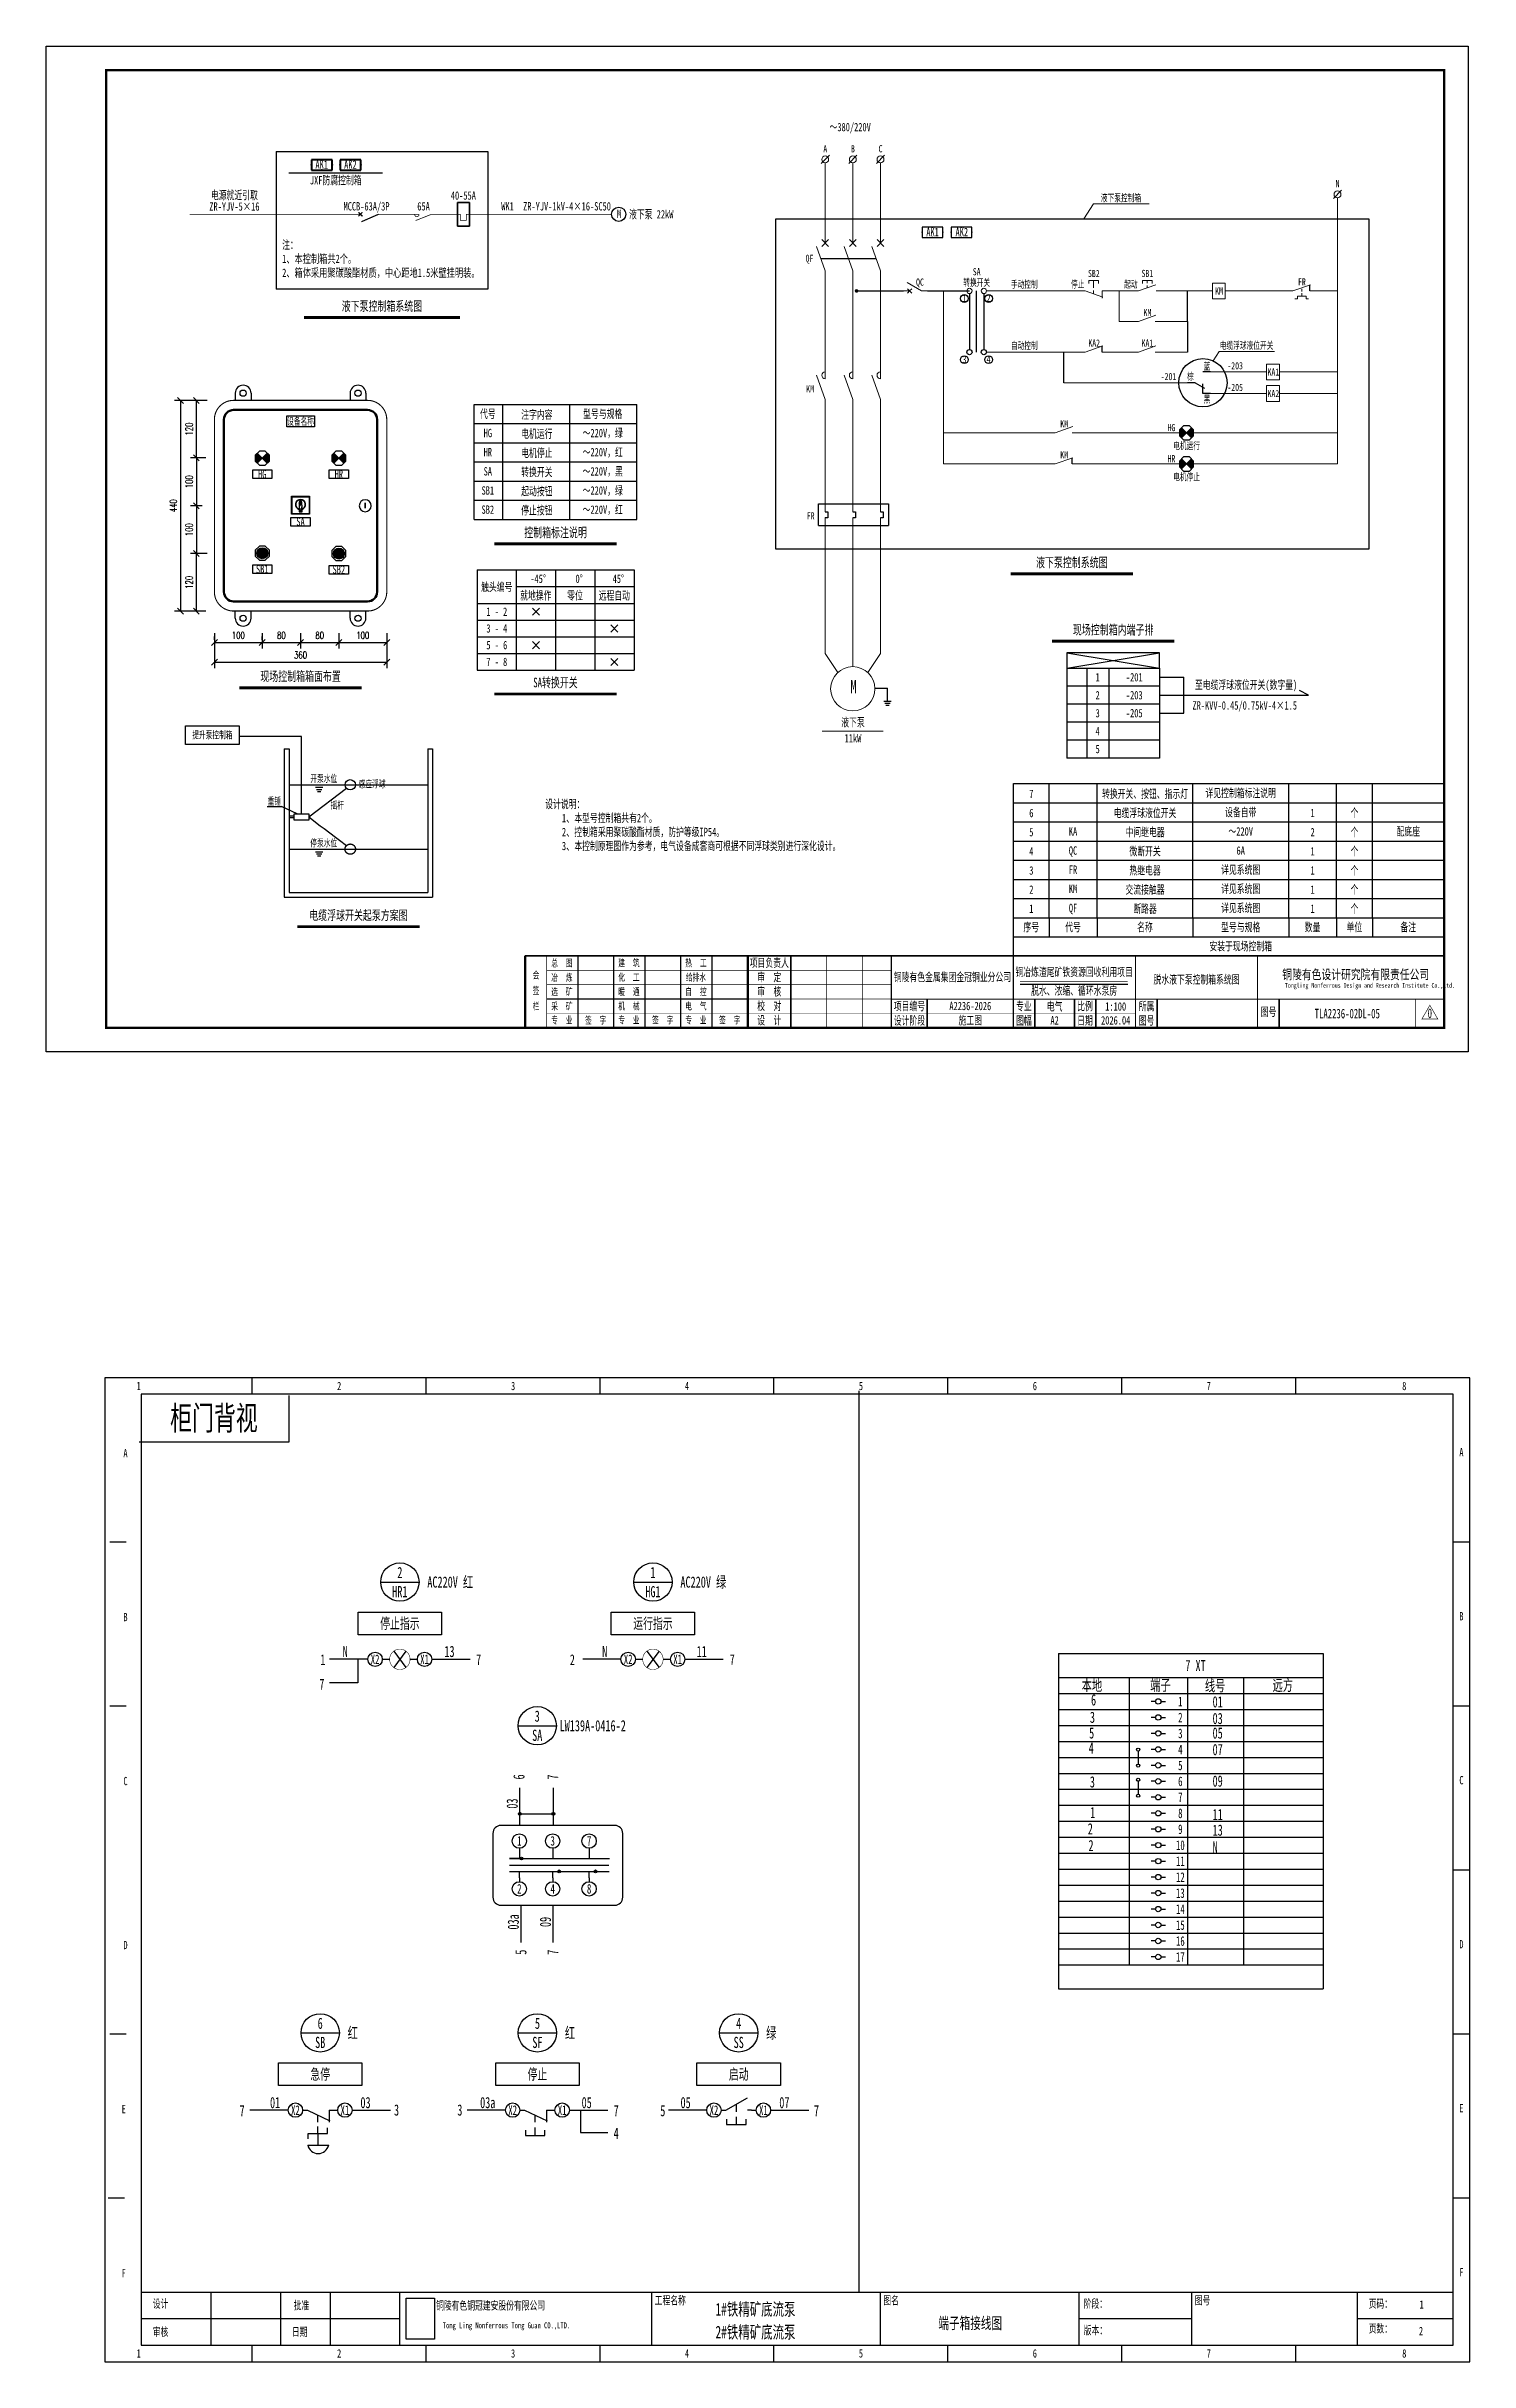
# Model space of a CAD drawing. Header units: millimetres. Extents: x 401220 to 2750366, y -101310 to 943175.
# Drawn here: x 1175571 to 1235034, y -44391 to 52326 of the extents above; entities that cross this region are included whole.
import ezdxf
from ezdxf.enums import TextEntityAlignment as Align

# ---------------------------------------------------------------- set-up
doc = ezdxf.new("R2010")
doc.units = ezdxf.units.MM
for name, pattern in [('DASHED', [0.75, 0.5, -0.25]), ('事故照明', [800, 600, 0, -200, 0]), ('常规', [20, 10, 0, 10])]:
    doc.linetypes.add(name, pattern=pattern)
for name, color, linetype, lineweight in [('01', 7, 'Continuous', 50), ('1轮廓实线层', 7, 'Continuous', 18), ('_0', 7, 'Continuous', 25), ('CAXA0层', 7, 'Continuous', 25), ('MX', 3, 'Continuous', 0), ('SW', 8, 'Continuous', 20), ('TEXT', 4, 'Continuous', 0)]:
    doc.layers.add(name, color=color, linetype=linetype, lineweight=lineweight)
for name, color, linetype in [('1', 7, 'Continuous'), ('4', 1, 'Continuous'), ('4虚线层', 6, 'DASHED'), ('动力平面导线层', 3, '常规'), ('动力平面设备层', 1, 'Continuous'), ('图框', 7, 'Continuous'), ('文字', 7, 'Continuous'), ('标注-照明', 7, 'Continuous'), ('照明平面导线层', 3, 'Continuous'), ('照明平面设备层', 1, 'Continuous'), ('电气-接地设计-接地线', 3, '接地线'), ('高低压系统', 4, 'Continuous')]:
    doc.layers.add(name, color=color, linetype=linetype)
doc.styles.add('DIM_FONT', font='txt.shx', dxfattribs={"width": 0.7, "bigfont": 'hzdx.shx'})
doc.styles.add('HZ', font='simsun.ttf', dxfattribs={"width": 0.75})
doc.styles.add('ROM-S', font='NSimSun.ttf', dxfattribs={"width": 0.67})
doc.styles.add('标准', font='NSimSun.ttf', dxfattribs={"width": 0.667})
doc.linetypes.add('接地线', pattern='A,500,[136,EESLTYPE.shx,S=100,R=0,X=0,Y=0],500,-200,60,-200', length=1460)
doc.dimstyles.new('副本 DIM20', dxfattribs={"dimtxt": 300, "dimasz": 2, "dimexe": 250, "dimexo": 300, "dimgap": 150, "dimtad": 1, "dimdec": 0, "dimlfac": 0.05, "dimzin": 0, "dimdsep": 46, "dimtxsty": 'DIM_FONT', "dimblk1": '_DIMX', "dimblk2": '_DIMX', "dimsah": 1, "dimcen": 0, "dimclrd": 3, "dimclre": 3, "dimclrt": 7, "dimadec": 0, "dimazin": 0, "dimtfac": 1, "dimtdec": 0, "dimtix": 1, "dimtmove": 2, "dimatfit": 3, "dimldrblk": '_DIMX', "dimfxl": 250, "dimtolj": 1, "dimtzin": 0, "dimarcsym": 0})

msp = doc.modelspace()

# ---------------------------------------------------------------- texts
at = {"style": 'ROM-S', "width": 0.67}
for s, p in [('1', (1179432.8, -3909.9)), ('2', (1187805.8, -3909.9)), ('3', (1195071.6, -3909.9)), ('4', (1202337.5, -3909.9)), ('5', (1209603.3, -3909.9)), ('6', (1216869.1, -3909.9)), ('7', (1224135, -3909.9)), ('8', (1232300.4, -3909.9)), ('A', (1178879.2, -6712.5)), ('A', (1234687.7, -6677.9)), ('B', (1178879.2, -13563.1)), ('B', (1234687.7, -13528.5)), ('C', (1178879.2, -20413.7)), ('C', (1234687.7, -20379.1)), ('D', (1178879.2, -27264.4)), ('D', (1234687.7, -27229.8)), ('E', (1178810, -34115)), ('E', (1234687.7, -34080.4)), ('F', (1178810, -40965.7)), ('F', (1234687.7, -40931.1)), ('1', (1179432.8, -44321.8)), ('2', (1187805.8, -44321.8)), ('3', (1195071.6, -44321.8)), ('4', (1202337.5, -44321.8)), ('5', (1209603.3, -44321.8)), ('6', (1216869.1, -44321.8)), ('7', (1224135, -44321.8)), ('8', (1232300.4, -44321.8))]:
    msp.add_text(s, height=346.7, dxfattribs=at).set_placement(p, align=Align.BOTTOM_CENTER)
msp.add_text('柜门背视', height=1000.49, dxfattribs=at).set_placement((1182575.3, -4953.7), align=Align.MIDDLE)
for s, height, p in [('2', 466.9, (1190341.3, -11423.7)), ('1', 466.9, (1200913.8, -11423.7)), ('HR1', 466.89, (1190341.3, -12224.1)), ('HG1', 466.89, (1200913.8, -12224.1)), ('停止指示', 450.22, (1190341.3, -13550.2)), ('运行指示', 450.22, (1200913.8, -13551.2)), ('1', 450.2, (1187124.7, -15067.5)), ('X2', 400.2, (1189306.1, -15052.1)), ('X1', 400.2, (1191373.8, -15052.1)), ('7', 450.2, (1193631.7, -15067.5)), ('2', 450.2, (1197547.3, -15067.5)), ('X2', 400.2, (1199878.7, -15052.1)), ('X1', 400.2, (1201946.3, -15052.1)), ('7', 450.2, (1204225.8, -15067.5)), ('7 XT', 466.89, (1223579, -15313)), ('7', 450.2, (1187084, -16088.6)), ('3', 466.9, (1196079.5, -17424.6)), ('3', 466.9, (1219274.5, -17471.9)), ('6', 466.9, (1219320.6, -16744.2)), ('2', 400.2, (1222946, -17480.7)), ('1', 400.2, (1222946, -16813.8)), ('SA', 466.89, (1196079.5, -18225)), ('5', 466.9, (1219240.3, -18126.8)), ('3', 400.2, (1222946, -18147.7)), ('@N421', 0.133, (1223245.5, -18147.7)), ('4', 466.9, (1219225, -18756.3)), ('4', 400.2, (1222946, -18814.7)), ('5', 400.2, (1222946, -19481.7)), ('3', 466.9, (1219270.8, -20171.2)), ('6', 400.2, (1222946, -20148.7)), ('1', 466.9, (1219286.4, -21449.9)), ('7', 400.2, (1222946, -20815.7)), ('2', 466.9, (1219185, -22130.2)), ('8', 400.2, (1222946, -21482.7)), ('9', 400.2, (1222946, -22149.7)), ('2', 466.9, (1219214, -22830.5)), ('10', 400.2, (1222946, -22816.7)), ('11', 400.2, (1222946, -23483.7)), ('12', 400.2, (1222946, -24150.7)), ('13', 400.2, (1222946, -24817.7)), ('14', 400.2, (1222946, -25484.7)), ('15', 400.2, (1222946, -26151.6)), ('16', 400.2, (1222946, -26818.6)), ('17', 400.2, (1222946, -27485.6)), ('SB', 466.89, (1187013.3, -31054.9)), ('6', 466.9, (1187013.3, -30254.5)), ('SF', 466.89, (1196088.3, -31054.9)), ('5', 466.9, (1196088.3, -30254.5)), ('SS', 466.89, (1204496.4, -31054.9)), ('4', 466.9, (1204496.4, -30254.5)), ('急停', 450.22, (1187013.3, -32382.1)), ('停止', 450.22, (1196088.3, -32382.1)), ('启动', 450.22, (1204496.4, -32382.1)), ('X2', 400.2, (1185978.2, -33883)), ('X1', 400.2, (1188045.8, -33883)), ('X2', 400.2, (1195053.1, -33883)), ('X1', 400.2, (1197120.8, -33883)), ('X2', 400.2, (1203461.2, -33883)), ('X1', 400.2, (1205528.9, -33883)), ('端子箱接线图', 485.36, (1214167.1, -42778.8))]:
    msp.add_text(s, height=height, dxfattribs=at).set_placement(p, align=Align.MIDDLE_CENTER)
for s, height, p in [(' AC220V 红', 466.89, (1191275, -11823.9)), (' AC220V 绿', 466.89, (1201847.6, -11823.9)), ('LW139A-0416-2', 466.895, (1197013.3, -17824.8)), (' 红', 466.89, (1187947.1, -30654.7)), (' 红', 466.89, (1197022.1, -30654.7)), (' 绿', 466.89, (1205430.2, -30654.7))]:
    msp.add_text(s, height=height, dxfattribs=at).set_placement(p, align=Align.MIDDLE_LEFT)
for s, height, p in [('N', 466.9, (1188056.8, -14956.3)), ('13', 466.89, (1192412.9, -14956.3)), ('N', 466.9, (1198899.2, -14956.3)), ('11', 466.89, (1202951.8, -14956.3)), ('1', 400.2, (1195332.3, -22836.2)), ('3', 400.2, (1196726.1, -22836.2)), ('7', 400.2, (1198247.4, -22836.2)), ('2', 400.2, (1195332.3, -24836.5)), ('4', 400.2, (1196726.1, -24836.5)), ('8', 400.2, (1198247.4, -24836.5)), ('1', 346.7, (1233027, -42176.6)), ('2', 346.7, (1232999.3, -43283.8))]:
    msp.add_text(s, height=height, dxfattribs=at).set_placement(p, align=Align.CENTER)
for s, height, rotation, p in [('本地', 466.89, 359.999998, (1219251.3, -16372.7)), ('端子', 466.89, 359.999998, (1222115.8, -16359.6)), ('线号', 466.89, 359.999998, (1224398.8, -16386.1)), ('远方', 466.89, 359.999998, (1227227.6, -16368.4)), (' 01', 466.89, 359.999998, (1224398.8, -17059.5)), (' 03', 466.89, 359.999998, (1224398.8, -17755.7)), (' 05', 466.89, 359.999998, (1224398.8, -18363.7)), (' 07', 466.89, 359.999998, (1224398.8, -19055)), ('6', 466.9, 89.999998, (1195548.4, -19963.5)), ('7', 466.9, 89.999998, (1196965.8, -19970.9)), (' 09', 466.89, 359.999998, (1224398.8, -20369.6)), ('03', 466.89, 89.999998, (1195265.5, -21078.9)), (' 11', 466.89, 359.999998, (1224398.8, -21768.7)), (' 13', 466.89, 359.999998, (1224398.8, -22419.3)), ('N', 466.9, 359.999998, (1224398.8, -23128.6)), ('03a', 466.89, 89.999998, (1195311.6, -26022.4)), ('09', 466.89, 89.999998, (1196652.5, -26022.4)), ('5', 466.9, 89.999998, (1195629.7, -27285)), ('7', 466.9, 89.999998, (1196965.8, -27285)), ('7', 466.9, 359.999998, (1183752.1, -34139)), ('01', 466.89, 359.999998, (1185129.6, -33800.5)), ('03', 466.89, 359.999998, (1188906.2, -33800.5)), ('3', 466.9, 359.999998, (1190202.3, -34109.3)), ('3', 466.9, 359.999998, (1192846.8, -34109.3)), ('03a', 466.89, 359.999998, (1194012.8, -33800.5)), ('05', 466.89, 359.999998, (1198146, -33800.5)), ('7', 466.9, 359.999998, (1199377.8, -34139)), ('5', 466.9, 359.999998, (1201324.9, -34139)), ('05', 466.89, 359.999998, (1202278.5, -33800.5)), ('07', 466.89, 359.999998, (1206404, -33800.5)), ('7', 466.9, 359.999998, (1207745.6, -34139)), ('4', 466.9, 359.999998, (1199377.8, -35083.5))]:
    msp.add_text(s, height=height, rotation=rotation, dxfattribs=at).set_placement(p, align=Align.CENTER)
for s, p in [('设计', (1180021, -42245.8)), ('批准', (1185902.8, -42315)), ('工程名称', (1200988.1, -42107.4)), ('图名', (1210537.5, -42107.4)), ('阶段：', (1218910.5, -42245.8)), ('图号', (1223546.8, -42107.4)), ('页码：', (1230812.6, -42245.8)), ('审核', (1180021, -43422.2)), ('日期', (1185833.6, -43422.2)), ('版本：', (1218910.5, -43353)), ('页数：', (1230812.6, -43283.8))]:
    msp.add_text(s, height=346.68, dxfattribs=at).set_placement(p, align=Align.BOTTOM_LEFT)
for s, height, p in [('铜陵有色铜冠建安股份有限公司', 346.684, (1191855.4, -41870.2)), ('Tong Ling Nonferrous Tong Guan CO.,LTD.', 249.612, (1192132.2, -42750.3))]:
    msp.add_text(s, height=height, dxfattribs=at).set_placement(p, align=Align.TOP_LEFT)
at = {"layer": 'SW', "color": 7, "linetype": 'Continuous', "lineweight": 25, "style": '标准', "width": 0.667}
for s, p in [('AK1', (1187075.9, 47210.2)), ('AK2', (1188275.9, 47210.2)), ('JXF防腐控制箱', (1187662.4, 46559.1)), ('ZR-YJV-5×16', (1183428.8, 45461.4)), ('电源就近引取', (1183428.8, 45934.4)), ('MCCB-63A/3P', (1188948.8, 45468.8)), ('液下泵 22kW', (1200842.7, 45136.3))]:
    msp.add_text(s, height=350, dxfattribs=at).set_placement(p, align=Align.CENTER)
at = {"layer": 'SW', "color": 0, "linetype": 'Continuous', "lineweight": 25, "style": '标准', "width": 0.667}
for s, p in [('65A', (1191330.8, 45468.8)), ('40-55A', (1192993.9, 45919.5))]:
    msp.add_text(s, height=350, dxfattribs=at).set_placement(p, align=Align.CENTER)
at = {"layer": 'SW', "color": 7, "linetype": 'Continuous', "lineweight": 25, "style": '标准', "width": 0.667}
for s, p in [('WK1', (1194577.3, 45468.9)), ('ZR-YJV-1kV-4×16-SC50', (1195490, 45468.9))]:
    msp.add_text(s, height=350, dxfattribs=at).set_placement(p)
at = {"layer": 'SW', "color": 1, "linetype": 'Continuous', "lineweight": 25, "style": '标准', "width": 0.667}
msp.add_text('M', height=350, dxfattribs=at).set_placement((1199499.2, 45149.9), align=Align.CENTER)
at = {"layer": 'SW', "color": 7, "linetype": 'ByBlock', "lineweight": 25, "style": '标准', "width": 0.667}
for s, height, p in [('AK1', 350, (1212594.7, 44395.6)), ('AK2', 350, (1213815.5, 44395.6)), ('设备名称', 300, (1186190.5, 36508.7)), ('代号', 350, (1194015.4, 36797.9)), ('注字内容', 350, (1196063.3, 36766.9)), ('型号与规格', 350, (1198816.2, 36797.9)), ('HG', 350, (1194015.4, 35997.9)), ('电机运行', 350, (1196063.3, 35966.9)), ('～220V，绿', 350, (1198816.2, 35997.9)), ('HR', 350, (1194015.4, 35197.9)), ('电机停止', 350, (1196063.3, 35166.9)), ('～220V，红', 350, (1198816.2, 35197.9)), ('HG', 350, (1184592, 34279.5)), ('HR', 350, (1187792, 34279.5)), ('SB1', 350, (1194015.4, 33597.9)), ('SA', 350, (1194015.4, 34397.9)), ('起动按钮', 350, (1196063.3, 33566.9)), ('转换开关', 350, (1196063.3, 34366.9)), ('～220V，黑', 350, (1198816.2, 34397.9)), ('～220V，绿', 350, (1198816.2, 33597.9)), ('SB2', 350, (1194015.4, 32797.9)), ('停止按钮', 350, (1196063.3, 32766.9)), ('～220V，红', 350, (1198816.2, 32797.9)), ('SA', 350, (1186190.7, 32295)), ('SB1', 350, (1184592, 30310.5)), ('SB2', 350, (1187792, 30295)), ('-45°', 350, (1196116.7, 29910.6)), ('0°', 350, (1197831.4, 29910.6)), ('45°', 350, (1199470, 29910.6)), ('触头编号', 350, (1194390.5, 29564.9)), ('就地操作', 350, (1196020.7, 29212.4)), ('零位', 350, (1197660.1, 29212.4)), ('远程自动', 350, (1199299.4, 29212.4)), ('3 - 4', 350, (1194390.5, 27837.5)), ('1 - 2', 350, (1194390.5, 28535.6)), ('5 - 6', 350, (1194390.5, 27139.3)), ('7 - 8', 350, (1194390.5, 26441.1)), ('1', 350, (1219491.9, 25796.9)), ('-201', 350, (1221021.2, 25796.9)), ('2', 350, (1219491.9, 25047.1)), ('-203', 350, (1221021.2, 25047.1)), ('至电缆浮球液位开关(数字量)', 350, (1225692.9, 25479.2)), ('3', 350, (1219491.9, 24297.3)), ('-205', 350, (1221021.2, 24297.3)), ('ZR-KVV-0.45/0.75kV-4×1.5', 350, (1225636, 24619.2)), ('4', 350, (1219491.9, 23547.5)), ('5', 350, (1219491.9, 22797.7)), ('转换开关、按钮、指示灯', 350, (1221471.2, 20926.8)), ('详见控制箱标注说明', 350, (1225467.3, 20957.7)), ('7', 350, (1216721.2, 20926.8)), ('6', 350, (1216721.2, 20126.8)), ('电缆浮球液位开关', 350, (1221471.2, 20126.8)), ('设备自带', 350, (1225467.3, 20157.7)), ('1', 350, (1228471.2, 20126.8)), ('个', 350, (1230221.2, 20126.8)), ('5', 350, (1216721.2, 19326.8)), ('KA', 350, (1218462.3, 19357.7)), ('中间继电器', 350, (1221471.2, 19326.8)), ('～220V', 350, (1225467.3, 19357.7)), ('2', 350, (1228471.2, 19326.8)), ('个', 350, (1230221.2, 19326.8)), ('配底座', 350, (1232467.3, 19357.7)), ('4', 350, (1216721.2, 18526.8)), ('QC', 350, (1218462.3, 18557.7)), ('微断开关', 350, (1221471.2, 18526.8)), ('6A', 350, (1225467.3, 18557.7)), ('1', 350, (1228471.2, 18526.8)), ('个', 350, (1230221.2, 18526.8)), ('3', 350, (1216721.2, 17726.8)), ('FR', 350, (1218462.3, 17757.7)), ('热继电器', 350, (1221471.2, 17726.8)), ('详见系统图', 350, (1225467.3, 17757.7)), ('1', 350, (1228471.2, 17726.8)), ('个', 350, (1230221.2, 17726.8)), ('2', 350, (1216721.2, 16926.8)), ('1', 350, (1216721.2, 16126.8)), ('QF', 350, (1218462.3, 16157.7)), ('KM', 350, (1218462.3, 16957.7)), ('交流接触器', 350, (1221471.2, 16926.8)), ('断路器', 350, (1221471.2, 16126.8)), ('详见系统图', 350, (1225467.3, 16957.7)), ('详见系统图', 350, (1225467.3, 16157.7)), ('1', 350, (1228471.2, 16926.8)), ('1', 350, (1228471.2, 16126.8)), ('个', 350, (1230221.2, 16926.8)), ('个', 350, (1230221.2, 16126.8)), ('序号', 350, (1216719.3, 15357.7)), ('代号', 350, (1218462.3, 15357.7)), ('名称', 350, (1221467.3, 15357.7)), ('型号与规格', 350, (1225467.3, 15357.7)), ('数量', 350, (1228467.3, 15357.7)), ('单位', 350, (1230217.3, 15357.7)), ('备注', 350, (1232467.3, 15357.7)), ('安装于现场控制箱', 350, (1225467.3, 14557.7)), ('1#铁精矿底流泵', 525, (1205196.4, -42461.8)), ('2#铁精矿底流泵', 525, (1205196.4, -43417.5))]:
    msp.add_text(s, height=height, dxfattribs=at).set_placement(p, align=Align.CENTER)
at = {"layer": 'SW', "color": 2, "linetype": 'Continuous', "lineweight": 25, "style": '标准', "width": 0.667}
msp.add_text('液下泵控制箱系统图', height=400, dxfattribs=at).set_placement((1189593.7, 41276.4), align=Align.CENTER)
at = {"layer": 'SW', "color": 2, "linetype": 'ByBlock', "lineweight": 25, "style": '标准', "width": 0.667}
for s, p in [('控制箱标注说明', (1196843.8, 31820.2)), ('液下泵控制系统图', (1218412.6, 30568.9)), ('现场控制箱箱面布置', (1186193.4, 25814.3)), ('SA转换开关', (1196843.8, 25550.9)), ('电缆浮球开关起泵方案图', (1188610.9, 15832.7))]:
    msp.add_text(s, height=400, dxfattribs=at).set_placement(p, align=Align.CENTER)
at = {"layer": 'SW', "color": 3, "linetype": 'ByBlock', "lineweight": 25, "style": '标准', "width": 0.667}
msp.add_text('现场控制箱内端子排', height=400, dxfattribs=at).set_placement((1220141, 27756), align=Align.CENTER)
at = {"layer": 'SW', "color": 4, "linetype": 'ByBlock', "lineweight": 25, "style": '标准', "width": 0.667}
for s, p in [('液下泵', (1209270.6, 23914.1)), ('11kW', (1209270.6, 23250.5))]:
    msp.add_text(s, height=350, dxfattribs=at).set_placement(p, align=Align.CENTER)
at = {"layer": 'SW', "color": 4, "linetype": 'Continuous', "lineweight": 25, "style": '标准', "width": 0.667}
for s, height, p in [('铜陵有色金属集团金冠铜业分公司', 350, (1213425.1, 13272.7)), ('铜冶炼渣尾矿铁资源回收利用项目', 350, (1218508.7, 13484.2)), ('脱水液下泵控制箱系统图', 350, (1223622.1, 13171.9)), ('脱水、浓缩、循环水泵房', 350, (1218508.7, 12703)), ('A2236-2026', 350, (1214170.6, 12065.4)), ('施工图', 350, (1214170.6, 11465)), ('电气', 350, (1217695.4, 12044.7)), ('A2', 350, (1217695.4, 11465)), ('2026.04', 350, (1220245.4, 11465)), ('1:100', 350, (1220245.4, 12044.7)), ('TLA2236-02DL-05', 400, (1229920.5, 11721.5)), ('0', 400, (1233369, 11732.9))]:
    msp.add_text(s, height=height, dxfattribs=at).set_placement(p, align=Align.CENTER)
at = {"layer": 'SW', "color": 0, "linetype": 'Continuous', "lineweight": 25, "insert": (1185423.4, 44208.7), "char_height": 350, "width": 8834.871, "attachment_point": 1, "style": '标准'}
msp.add_mtext('注：\\P{\\fNSimSun|b0|i0|c134|p34;\\W0.7;1、本控制箱共2个。\\P2、箱体采用聚碳酸酯材质，中心距地1.5米壁挂明装。}', dxfattribs=at)
at = {"layer": 'SW', "color": 0, "linetype": 'ByBlock', "lineweight": 25, "insert": (1196411.8, 20848.7), "char_height": 350, "width": 23102.543, "attachment_point": 1, "style": '标准'}
msp.add_mtext('设计说明：\\P{\\W0.7;    1、\\W0.667;\\C7;本型号控制箱共有2个。\\P\\W0.7;\\C0;    2、\\W0.667;\\C7;控制箱采用聚碳酸酯材质，防护等级IP54。\\P\\W0.7;\\C0;    3、\\W0.667;\\C7;本控制原理图作为参考，电气设备成套商可根据不同浮球类别进行深化设计。}', dxfattribs=at)
at = {"layer": 'TEXT', "color": 7, "linetype": 'ByBlock', "ltscale": 100, "style": '标准', "width": 0.667}
for s, height, p in [('～380/220V', 350, (1209154, 48776.8)), ('A', 300, (1208112.2, 47896.3)), ('B', 300, (1209267.1, 47896.3)), ('C', 300, (1210421.9, 47896.3)), ('N', 300, (1229513.7, 46436.6)), ('QF', 300, (1207452.9, 43318.2)), ('QC', 300, (1212068.8, 42327.9)), ('转换开关', 300, (1214438.2, 42310.1)), ('SA', 300, (1214438.2, 42759.2)), ('手动控制', 300, (1216426.8, 42233.7)), ('停止', 300, (1218654.8, 42238.4)), ('SB2', 300, (1219332.3, 42687.9)), ('起动', 300, (1220878.2, 42238.4)), ('SB1', 300, (1221570.4, 42687.9)), ('FR', 300, (1228023.7, 42336.9)), ('1', 300, (1213927.7, 41653)), ('2', 300, (1214932.8, 41653)), ('KM', 300, (1224563.9, 41957.2)), ('KM', 300, (1221570.4, 41058.8)), ('自动控制', 300, (1216426.8, 39677.4)), ('KA2', 300, (1219347, 39780.7)), ('KA1', 300, (1221570.4, 39780.7)), ('3', 300, (1213927.7, 39096.8)), ('4', 300, (1214932.8, 39096.8)), ('棕', 300, (1223366.3, 38385.6)), ('蓝', 300, (1224059.9, 38816.2)), ('KA1', 300, (1226833.3, 38572.7)), ('KM', 300, (1207478.7, 37867.2)), ('黑', 300, (1224059.9, 37438.4)), ('KA2', 300, (1226833.3, 37670.8)), ('KM', 300, (1218092.4, 36408.5)), ('HG', 300, (1222571.9, 36251.4)), ('电机运行', 300, (1223208.1, 35490.7)), ('KM', 300, (1218092.3, 35108.5)), ('HR', 300, (1222571.8, 34951.4)), ('电机停止', 300, (1223208, 34190.7)), ('FR', 300, (1207503, 32562.4)), ('M', 550, (1209291.9, 25303.3))]:
    msp.add_text(s, height=height, dxfattribs=at).set_placement(p, align=Align.CENTER)
at = {"layer": 'TEXT', "color": 4, "linetype": 'ByBlock', "ltscale": 100, "style": '标准', "width": 0.667}
for s, p in [('液下泵控制箱', (1220465.6, 45844.8)), ('提升泵控制箱', (1182509, 23412.8))]:
    msp.add_text(s, height=300, dxfattribs=at).set_placement(p, align=Align.CENTER)
at = {"layer": 'TEXT', "color": 6, "linetype": 'ByBlock', "ltscale": 100, "style": '标准', "width": 0.667}
msp.add_text('电缆浮球液位开关', height=300, dxfattribs=at).set_placement((1225711.3, 39682.4), align=Align.CENTER)
at = {"layer": 'TEXT', "color": 2, "linetype": 'ByBlock', "ltscale": 100, "style": '标准', "width": 0.667}
for s, p in [('-203', (1225235.9, 38833.7)), ('-201', (1222450.6, 38383.8)), ('-205', (1225235.9, 37931.7)), ('开泵水位', (1187161.7, 21589.4)), ('停泵水位', (1187161.7, 18900.4))]:
    msp.add_text(s, height=300, dxfattribs=at).set_placement(p, align=Align.CENTER)
at = {"layer": 'TEXT', "color": 0, "linetype": 'ByBlock', "ltscale": 100, "style": '标准', "width": 0.667}
for s, p in [('感应浮球', (1189180.6, 21364.9)), ('重锤', (1185097.7, 20645.5)), ('摇杆', (1187725.5, 20479.7))]:
    msp.add_text(s, height=300, dxfattribs=at).set_placement(p, align=Align.CENTER)

# ---------------------------------------------------------------- blocks, each defined once
blk = doc.blocks.new('HHG')
at = {"layer": '01', "color": 3, "lineweight": 30}
for p, q in [((320, 0), (0, 0)), ((320, 0), (708, -224)), ((959, 450), (640, 450)), ((640, -452), (640, -42)), ((959, -452), (640, -452))]:
    blk.add_line(p, q, dxfattribs=at)
blk = doc.blocks.new('*U177')
at = {"layer": '1轮廓实线层'}
for p, q in [((0, 5), (-3.5, 11.06)), ((0, 10), (-0.88, 10.88)), ((0, 10), (-0.88, 9.12)), ((0, 15), (0, 10)), ((0, 10), (0.88, 10.88)), ((0, 10), (0.88, 9.12)), ((0, 5), (0, 0))]:
    blk.add_line(p, q, dxfattribs=at)
blk = doc.blocks.new('PLA1')
at = {"color": 0, "linetype": 'ByBlock', "lineweight": -2}
for p, q in [((-500, 500), (-500, 0)), ((500, 500), (-500, 500)), ((-500, 0), (500, 0)), ((500, 0), (500, 500))]:
    blk.add_line(p, q, dxfattribs=at)
for p in [(-500, 250), (0, 500), (0, 0), (500, 250)]:
    blk.add_point(p, dxfattribs=at)
blk = doc.blocks.new('_Oblique')
at = {"color": 0, "linetype": 'ByBlock', "lineweight": -2}
blk.add_line((-0.5, -0.5), (0.5, 0.5), dxfattribs=at)
blk = doc.blocks.new('*D178')
at = {"layer": '1', "color": 3, "linetype": 'ByBlock', "lineweight": -2, "transparency": 16777216}
for p, q in [((1181912, 37537), (1180925, 37537)), ((1181175, 37537), (1181175, 28737)), ((1181912, 28737), (1180925, 28737))]:
    blk.add_line(p, q, dxfattribs=at)
at = {"layer": 'Defpoints', "color": 0, "linetype": 'ByBlock', "transparency": 16777216}
for p in [(1182212, 37537), (1181175, 28737), (1182212, 28737)]:
    blk.add_point(p, dxfattribs=at)
at = {"layer": '1', "color": 3, "linetype": 'ByBlock', "lineweight": -2, "transparency": 16777216, "xscale": 250, "yscale": 250, "zscale": 250}
for p, rotation in [((1181175, 37537), 90), ((1181175, 28737), 270)]:
    blk.add_blockref('_Oblique', p, dxfattribs=dict(at, rotation=rotation))
at = {"layer": '1', "color": 7, "linetype": 'ByBlock', "transparency": 16777216, "insert": (1180875, 33137), "char_height": 300, "attachment_point": 5, "rotation": 90, "style": 'DIM_FONT'}
blk.add_mtext('\\A1;440', dxfattribs=at)
blk = doc.blocks.new('_DIMX')
blk.add_line((-150, 0), (150, 0))
at = {"const_width": 50}
blk.add_lwpolyline([(-70, -70), (70, 70)], dxfattribs=at)
blk = doc.blocks.new('*D179')
at = {"layer": '1', "color": 3, "linetype": 'ByBlock', "lineweight": -2, "transparency": 16777216}
for p, q in [((1182293, 31137), (1181589, 31137)), ((1181839, 28737), (1181839, 31137)), ((1182235, 28737), (1181589, 28737))]:
    blk.add_line(p, q, dxfattribs=at)
at = {"layer": 'Defpoints', "color": 0, "linetype": 'ByBlock', "transparency": 16777216}
for p in [(1181839, 31137), (1182593, 31137), (1182535, 28737)]:
    blk.add_point(p, dxfattribs=at)
at = {"layer": '1', "color": 3, "linetype": 'ByBlock', "lineweight": -2, "transparency": 16777216, "xscale": 250, "yscale": 250, "zscale": 250}
for p, rotation in [((1181839, 31137), 90), ((1181839, 28737), 270)]:
    blk.add_blockref('_Oblique', p, dxfattribs=dict(at, rotation=rotation))
at = {"layer": '1', "color": 7, "linetype": 'ByBlock', "transparency": 16777216, "insert": (1181539, 29937), "char_height": 300, "attachment_point": 5, "rotation": 90, "style": 'DIM_FONT'}
blk.add_mtext('\\A1;120', dxfattribs=at)
blk = doc.blocks.new('*D180')
at = {"layer": '1', "color": 3, "linetype": 'ByBlock', "lineweight": -2, "transparency": 16777216}
for p, q in [((1182018, 33137), (1181589, 33137)), ((1181839, 33137), (1181839, 31137)), ((1182080, 31137), (1181589, 31137))]:
    blk.add_line(p, q, dxfattribs=at)
at = {"layer": 'Defpoints', "color": 0, "linetype": 'ByBlock', "transparency": 16777216}
for p in [(1182318, 33137), (1181839, 31137), (1182380, 31137)]:
    blk.add_point(p, dxfattribs=at)
at = {"layer": '1', "color": 3, "linetype": 'ByBlock', "lineweight": -2, "transparency": 16777216, "xscale": 250, "yscale": 250, "zscale": 250}
for p, rotation in [((1181839, 33137), 90), ((1181839, 31137), 270)]:
    blk.add_blockref('_Oblique', p, dxfattribs=dict(at, rotation=rotation))
at = {"layer": '1', "color": 7, "linetype": 'ByBlock', "transparency": 16777216, "insert": (1181539, 32137), "char_height": 300, "attachment_point": 5, "rotation": 90, "style": 'DIM_FONT'}
blk.add_mtext('\\A1;100', dxfattribs=at)
blk = doc.blocks.new('*D181')
at = {"layer": '1', "color": 3, "linetype": 'ByBlock', "lineweight": -2, "transparency": 16777216}
for p, q in [((1182018, 35137), (1181589, 35137)), ((1181839, 35137), (1181839, 33137)), ((1182080, 33137), (1181589, 33137))]:
    blk.add_line(p, q, dxfattribs=at)
at = {"layer": 'Defpoints', "color": 0, "linetype": 'ByBlock', "transparency": 16777216}
for p in [(1182318, 35137), (1181839, 33137), (1182380, 33137)]:
    blk.add_point(p, dxfattribs=at)
at = {"layer": '1', "color": 3, "linetype": 'ByBlock', "lineweight": -2, "transparency": 16777216, "xscale": 250, "yscale": 250, "zscale": 250}
for p, rotation in [((1181839, 35137), 90), ((1181839, 33137), 270)]:
    blk.add_blockref('_Oblique', p, dxfattribs=dict(at, rotation=rotation))
at = {"layer": '1', "color": 7, "linetype": 'ByBlock', "transparency": 16777216, "insert": (1181539, 34137), "char_height": 300, "attachment_point": 5, "rotation": 90, "style": 'DIM_FONT'}
blk.add_mtext('\\A1;100', dxfattribs=at)
blk = doc.blocks.new('*D182')
at = {"layer": '1', "color": 3, "linetype": 'ByBlock', "lineweight": -2, "transparency": 16777216}
for p, q in [((1182293, 37537), (1181589, 37537)), ((1181839, 35137), (1181839, 37537)), ((1182235, 35137), (1181589, 35137))]:
    blk.add_line(p, q, dxfattribs=at)
at = {"layer": 'Defpoints', "color": 0, "linetype": 'ByBlock', "transparency": 16777216}
for p in [(1181839, 37537), (1182593, 37537), (1182535, 35137)]:
    blk.add_point(p, dxfattribs=at)
at = {"layer": '1', "color": 3, "linetype": 'ByBlock', "lineweight": -2, "transparency": 16777216, "xscale": 250, "yscale": 250, "zscale": 250}
for p, rotation in [((1181839, 37537), 90), ((1181839, 35137), 270)]:
    blk.add_blockref('_Oblique', p, dxfattribs=dict(at, rotation=rotation))
at = {"layer": '1', "color": 7, "linetype": 'ByBlock', "transparency": 16777216, "insert": (1181539, 36337), "char_height": 300, "attachment_point": 5, "rotation": 90, "style": 'DIM_FONT'}
blk.add_mtext('\\A1;120', dxfattribs=at)
blk = doc.blocks.new('*D183')
at = {"layer": '1', "color": 3, "linetype": 'ByBlock', "lineweight": -2, "transparency": 16777216}
for p, q in [((1186192, 27814), (1186192, 27169)), ((1186192, 27419), (1187793, 27419)), ((1187793, 27814), (1187793, 27169))]:
    blk.add_line(p, q, dxfattribs=at)
at = {"layer": 'Defpoints', "color": 0, "linetype": 'ByBlock', "transparency": 16777216}
for p in [(1186192, 28114), (1187793, 28114), (1187793, 27419)]:
    blk.add_point(p, dxfattribs=at)
at = {"layer": '1', "color": 3, "linetype": 'ByBlock', "lineweight": -2, "transparency": 16777216, "xscale": 250, "yscale": 250, "zscale": 250, "rotation": 180}
blk.add_blockref('_Oblique', (1186192, 27419), dxfattribs=at)
at = {"layer": '1', "color": 3, "linetype": 'ByBlock', "lineweight": -2, "transparency": 16777216, "xscale": 250, "yscale": 250, "zscale": 250}
blk.add_blockref('_Oblique', (1187793, 27419), dxfattribs=at)
at = {"layer": '1', "color": 7, "linetype": 'ByBlock', "transparency": 16777216, "insert": (1186993, 27719), "char_height": 300, "attachment_point": 5, "style": 'DIM_FONT'}
blk.add_mtext('\\A1;80', dxfattribs=at)
blk = doc.blocks.new('*D184')
at = {"layer": '1', "color": 3, "linetype": 'ByBlock', "lineweight": -2, "transparency": 16777216}
for p, q in [((1187793, 27814), (1187793, 27169)), ((1187793, 27419), (1189793, 27419)), ((1189793, 27814), (1189793, 27169))]:
    blk.add_line(p, q, dxfattribs=at)
at = {"layer": 'Defpoints', "color": 0, "linetype": 'ByBlock', "transparency": 16777216}
for p in [(1187793, 28114), (1189793, 28114), (1189793, 27419)]:
    blk.add_point(p, dxfattribs=at)
at = {"layer": '1', "color": 3, "linetype": 'ByBlock', "lineweight": -2, "transparency": 16777216, "xscale": 250, "yscale": 250, "zscale": 250, "rotation": 180}
blk.add_blockref('_Oblique', (1187793, 27419), dxfattribs=at)
at = {"layer": '1', "color": 3, "linetype": 'ByBlock', "lineweight": -2, "transparency": 16777216, "xscale": 250, "yscale": 250, "zscale": 250}
blk.add_blockref('_Oblique', (1189793, 27419), dxfattribs=at)
at = {"layer": '1', "color": 7, "linetype": 'ByBlock', "transparency": 16777216, "insert": (1188793, 27719), "char_height": 300, "attachment_point": 5, "style": 'DIM_FONT'}
blk.add_mtext('\\A1;100', dxfattribs=at)
blk = doc.blocks.new('*D185')
at = {"layer": '1', "color": 3, "linetype": 'ByBlock', "lineweight": -2, "transparency": 16777216}
for p, q in [((1182593, 27814), (1182593, 26353)), ((1189793, 27814), (1189793, 26353)), ((1182593, 26603), (1189793, 26603))]:
    blk.add_line(p, q, dxfattribs=at)
at = {"layer": 'Defpoints', "color": 0, "linetype": 'ByBlock', "transparency": 16777216}
for p in [(1182593, 28114), (1189793, 28114), (1189793, 26603)]:
    blk.add_point(p, dxfattribs=at)
at = {"layer": '1', "color": 3, "linetype": 'ByBlock', "lineweight": -2, "transparency": 16777216, "xscale": 250, "yscale": 250, "zscale": 250, "rotation": 180}
blk.add_blockref('_Oblique', (1182593, 26603), dxfattribs=at)
at = {"layer": '1', "color": 3, "linetype": 'ByBlock', "lineweight": -2, "transparency": 16777216, "xscale": 250, "yscale": 250, "zscale": 250}
blk.add_blockref('_Oblique', (1189793, 26603), dxfattribs=at)
at = {"layer": '1', "color": 7, "linetype": 'ByBlock', "transparency": 16777216, "insert": (1186193, 26903), "char_height": 300, "attachment_point": 5, "style": 'DIM_FONT'}
blk.add_mtext('\\A1;360', dxfattribs=at)
blk = doc.blocks.new('*D186')
at = {"layer": '1', "color": 3, "linetype": 'ByBlock', "lineweight": -2, "transparency": 16777216}
for p, q in [((1182593, 27531), (1182593, 27669)), ((1182593, 27419), (1184593, 27419)), ((1184593, 27531), (1184593, 27669))]:
    blk.add_line(p, q, dxfattribs=at)
at = {"layer": 'Defpoints', "color": 0, "linetype": 'ByBlock', "transparency": 16777216}
for p in [(1182593, 27231), (1184593, 27419), (1184593, 27231)]:
    blk.add_point(p, dxfattribs=at)
at = {"layer": '1', "color": 3, "linetype": 'ByBlock', "lineweight": -2, "transparency": 16777216, "xscale": 250, "yscale": 250, "zscale": 250, "rotation": 180}
blk.add_blockref('_Oblique', (1182593, 27419), dxfattribs=at)
at = {"layer": '1', "color": 3, "linetype": 'ByBlock', "lineweight": -2, "transparency": 16777216, "xscale": 250, "yscale": 250, "zscale": 250}
blk.add_blockref('_Oblique', (1184593, 27419), dxfattribs=at)
at = {"layer": '1', "color": 7, "linetype": 'ByBlock', "transparency": 16777216, "insert": (1183593, 27719), "char_height": 300, "attachment_point": 5, "style": 'DIM_FONT'}
blk.add_mtext('\\A1;100', dxfattribs=at)
blk = doc.blocks.new('*D187')
at = {"layer": '1', "color": 3, "linetype": 'ByBlock', "lineweight": -2, "transparency": 16777216}
for p, q in [((1184591, 27814), (1184591, 27169)), ((1184591, 27419), (1186192, 27419)), ((1186192, 27814), (1186192, 27169))]:
    blk.add_line(p, q, dxfattribs=at)
at = {"layer": 'Defpoints', "color": 0, "linetype": 'ByBlock', "transparency": 16777216}
for p in [(1184591, 28114), (1186192, 28114), (1186192, 27419)]:
    blk.add_point(p, dxfattribs=at)
at = {"layer": '1', "color": 3, "linetype": 'ByBlock', "lineweight": -2, "transparency": 16777216, "xscale": 250, "yscale": 250, "zscale": 250, "rotation": 180}
blk.add_blockref('_Oblique', (1184591, 27419), dxfattribs=at)
at = {"layer": '1', "color": 3, "linetype": 'ByBlock', "lineweight": -2, "transparency": 16777216, "xscale": 250, "yscale": 250, "zscale": 250}
blk.add_blockref('_Oblique', (1186192, 27419), dxfattribs=at)
at = {"layer": '1', "color": 7, "linetype": 'ByBlock', "transparency": 16777216, "insert": (1185391, 27719), "char_height": 300, "attachment_point": 5, "style": 'DIM_FONT'}
blk.add_mtext('\\A1;80', dxfattribs=at)
blk = doc.blocks.new('JJH')
at = {"color": 3, "linetype": '常规', "lineweight": 35}
for p, q in [((-500, -500), (-500, 0)), ((500, 0), (-500, 0)), ((500, -500), (500, 0)), ((-500, -500), (500, -500))]:
    blk.add_line(p, q, dxfattribs=at)
at = {"color": 3, "linetype": '常规', "lineweight": 35, "const_width": 30}
blk.add_lwpolyline([(0, 100), (0, -125), (-250, -125), (-250, -375), (0, -375), (0, -600)], dxfattribs=at)
blk = doc.blocks.new('GGF')
at = {"layer": '照明平面导线层', "color": 3, "linetype": '常规', "lineweight": 25, "ltscale": 2, "const_width": 30}
for points in [[(0, 0), (0, -365)], [(0, -1065), (-261, -402)], [(0, -365), (0, -544)], [(0, -1065), (0, -1429)]]:
    blk.add_lwpolyline(points, dxfattribs=at)
blk.add_lwpolyline([(0, -544, -1.122007), (0, -365, -1.343832)], format="xyb", dxfattribs=at)
blk = doc.blocks.new('DYDQ0201')
at = {"color": 0}
for points, const_width in [([(0, 0), (0, -3.75)], 0.3), ([(0, -11.25), (-3.11, -4.12)], 0.5), ([(0.86, -4.61), (-0.86, -2.89)], 0.5), ([(-0.86, -4.61), (0.86, -2.89)], 0.5), ([(0, -11.25), (0, -15)], 0.3)]:
    blk.add_lwpolyline(points, dxfattribs=dict(at, const_width=const_width))
blk = doc.blocks.new('3')
at = {"layer": 'TEXT', "color": 7, "lineweight": 25, "style": 'HZ', "width": 0.75}
for s, height, p in [('铜陵有色设计研究院有限责任公司', 400, (221501, 249018)), ('Tongling Nonferrous Design and Research Institute Co.,Ltd.', 200, (221613, 248659))]:
    blk.add_text(s, height=height, dxfattribs=at).set_placement(p)
blk = doc.blocks.new('铜陵有色图签02')
at = {"layer": '图框', "linetype": 'Continuous', "lineweight": 50}
for p, q in [((-38401, 3003), (-38401, 1)), ((-29100, 3001), (-29100, 0))]:
    blk.add_line(p, q, dxfattribs=at)
at = {"layer": '图框', "color": 7, "linetype": 'Continuous', "lineweight": 25}
for p, q in [((-36201, 3010), (-36201, 9)), ((-34701, 3010), (-34701, 9)), ((-33401, 3017), (-33401, 16)), ((-31901, 3017), (-31901, 16)), ((-30601, 3017), (-30601, 16)), ((-29100, 1201), (-37501, 1201))]:
    blk.add_line(p, q, dxfattribs=at)
at = {"layer": '图框', "color": 7, "linetype": 'Continuous', "lineweight": 35}
for p, q in [((-27300, 3001), (-27300, 1)), ((-21600, 1197), (-21600, -3)), ((-17100, 1200), (-17100, 0)), ((-15450, 0), (-15450, 1200)), ((-14550, 1200), (-14550, 0)), ((-12000, 1201), (-12000, 1)), ((-6900, 1202), (-6900, 2))]:
    blk.add_line(p, q, dxfattribs=at)
at = {"layer": '图框', "lineweight": 25}
blk.add_line((-17723, 1830), (-13223, 1830), dxfattribs=at)
at = {"layer": '图框', "lineweight": 70, "const_width": 70}
blk.add_lwpolyline([(-17980, 3001), (0, 3001), (-38401, 3001)], dxfattribs=at)
at = {"layer": '图框', "color": 7, "linetype": 'Continuous', "lineweight": 25, "const_width": 25}
for points in [[(-37501, 3000), (-37501, 0)], [(-25800, 3001), (-25800, 1)], [(-24300, 3001), (-24300, 1)], [(-23100, 2401), (-37501, 2401)], [(-23100, 1801), (-37501, 1801)], [(-23100, 1201), (-29100, 1201)], [(-12900, 600), (-18000, 600), (-37501, 600)], [(-602, 943), (-932, 371), (-272, 371), (-602, 943)]]:
    blk.add_lwpolyline(points, dxfattribs=at)
at = {"layer": '图框', "linetype": 'Continuous', "lineweight": 50, "const_width": 50}
for points in [[(-23100, 3001), (-23100, 1)], [(-18000, 3000), (-18000, 0)]]:
    blk.add_lwpolyline(points, dxfattribs=at)
at = {"layer": '图框', "lineweight": 50, "const_width": 50}
for points in [[(-12900, 3001), (-12900, 1)], [(-7800, 3001), (-7800, 1)], [(0, 3000), (0, 0)], [(-23100, 1200), (0, 1200)]]:
    blk.add_lwpolyline(points, dxfattribs=at)
at = {"layer": '图框', "lineweight": 25, "const_width": 35}
blk.add_lwpolyline([(-17723, 1930), (-13223, 1930)], dxfattribs=at)
at = {"layer": '图框', "color": 7, "linetype": 'Continuous', "lineweight": 35, "const_width": 25}
blk.add_lwpolyline([(-1200, 1201), (-1200, 0)], dxfattribs=at)
at = {"layer": '图框', "linetype": 'Continuous', "lineweight": 70, "const_width": 70}
blk.add_lwpolyline([(-38401, 1), (0, 0)], dxfattribs=at)
at = {"layer": '图框', "lineweight": 25}
blk.add_blockref('3', (-228268, -246986), dxfattribs=at)
at = {"layer": 'TEXT', "color": 7, "lineweight": 25, "style": '标准', "width": 0.667}
for s, height, p in [('建  筑', 300, (-34062, 2562)), ('热  工', 300, (-31262, 2562)), ('项目负责人', 350, (-28197, 2541)), ('会', 300, (-37942, 2054)), ('冶  炼', 300, (-36862, 1955)), ('总  图', 300, (-36862, 2555)), ('化  工', 300, (-34062, 1962)), ('给排水', 300, (-31262, 1962)), ('审  定', 350, (-28197, 1941)), ('栏', 300, (-37942, 754)), ('签', 300, (-37942, 1404)), ('采  矿', 300, (-36862, 754)), ('选  矿', 300, (-36862, 1355)), ('机  械', 300, (-34062, 761)), ('暖  通', 300, (-34062, 1362)), ('电  气', 300, (-31262, 761)), ('自  控', 300, (-31262, 1362)), ('校  对', 350, (-28197, 741)), ('审  核', 350, (-28197, 1341)), ('项目编号', 350, (-22343, 730)), ('专业', 350, (-17559, 730)), ('比例', 350, (-15009, 730)), ('所属', 350, (-12438, 730)), ('专  业', 300, (-36862, 170)), ('签  字', 300, (-35449, 170)), ('专  业', 300, (-34062, 177)), ('签  字', 300, (-32649, 177)), ('专  业', 300, (-31262, 177)), ('签  字', 300, (-29849, 177)), ('设  计', 350, (-28197, 139)), ('设计阶段', 350, (-22343, 130)), ('图幅', 350, (-17559, 130)), ('日期', 350, (-15009, 130)), ('图号', 350, (-12438, 130)), ('图号', 350, (-7339, 495))]:
    blk.add_text(s, height=height, dxfattribs=at).set_placement(p, align=Align.CENTER)

# ---------------------------------------------------------------- dimensions: what is measured, and where the dimension line sits
at = {"layer": '1', "color": 0, "linetype": 'ByBlock'}
for base, p1, p2, angle, picture, middle in [((1181175, 28736.9), (1182211.5, 37536.9), (1182211.5, 28736.9), 90, '*D178', (1180875, 33136.9)), ((1181839, 37536.9), (1182534.7, 35136.9), (1182593.4, 37536.9), 270, '*D182', (1181539, 36336.9)), ((1181839, 33136.9), (1182317.7, 35136.9), (1182379.8, 33136.9), 270, '*D181', (1181539, 34136.9)), ((1181839, 31136.9), (1182317.7, 33136.9), (1182379.8, 31136.9), 270, '*D180', (1181539, 32136.9)), ((1181839, 31136.9), (1182534.7, 28736.9), (1182593.4, 31136.9), 270, '*D179', (1181539, 29936.9))]:
    dim = msp.add_linear_dim(base=base, p1=p1, p2=p2, angle=angle, dimstyle='副本 DIM20', override={"dimasz": 250, "dimblk1": 'Oblique', "dimblk2": 'Oblique'}, dxfattribs=at)
    dim.commit()
    dim.dimension.update_dxf_attribs({"geometry": picture, "text_midpoint": middle})
for base, p1, p2, picture, middle in [((1189793.4, 26603.4), (1182593.4, 28114.2), (1189793.4, 28114.2), '*D185', (1186193.4, 26903.4)), ((1186192, 27418.6), (1184590.7, 28114.2), (1186192, 28114.2), '*D187', (1185391.3, 27718.6)), ((1187793.4, 27418.6), (1186192, 28114.2), (1187793.4, 28114.2), '*D183', (1186992.7, 27718.6)), ((1189793.4, 27418.6), (1187793.4, 28114.2), (1189793.4, 28114.2), '*D184', (1188793.4, 27718.6)), ((1184593.4, 27418.6), (1182593.4, 27230.8), (1184593.4, 27230.8), '*D186', (1183593.4, 27718.6))]:
    dim = msp.add_linear_dim(base=base, p1=p1, p2=p2, dimstyle='副本 DIM20', override={"dimasz": 250, "dimblk1": 'Oblique', "dimblk2": 'Oblique'}, dxfattribs=at)
    dim.commit()
    dim.dimension.update_dxf_attribs({"geometry": picture, "text_midpoint": middle})

# ---------------------------------------------------------------- hatches: boundary and pattern name
at = {"linetype": 'ByBlock', "lineweight": 25}
h = msp.add_hatch(dxfattribs=at)
h.set_pattern_fill('ANSI31', color=3, scale=184.8, style=0)
h.set_pattern_definition([(45, (658802.714, 38374.198), (-16.3341666, 16.3341666), [])])
h.paths.add_polyline_path([(1223205.1, 36179.2), (1222996.2, 36388.5, 0.1991281), (1222909.4, 36179.2, 0.1986966), (1222995.8, 35970.3)])
h.paths.add_polyline_path([(1223414.3, 36388.1), (1223205.1, 36179.2), (1223414, 35970, 0.1991281), (1223500.8, 36179.2, 0.1986966)])
h = msp.add_hatch(dxfattribs=at)
h.set_pattern_fill('ANSI31', color=3, scale=184.8, style=0)
h.set_pattern_definition([(45, (620191.026, 37316.388), (-16.3341666, 16.3341666), [])])
h.paths.add_polyline_path([(1184593.4, 35121.4), (1184384.5, 35330.7, 0.1991281), (1184297.7, 35121.4, 0.1986966), (1184384.1, 34912.5)])
h.paths.add_polyline_path([(1184802.6, 35330.3), (1184593.4, 35121.4), (1184802.3, 34912.2, 0.1991281), (1184889.1, 35121.4, 0.1986966)])
h = msp.add_hatch(dxfattribs=at)
h.set_pattern_fill('ANSI31', color=1, scale=184.8, style=0)
h.set_pattern_definition([(45, (624780.879, 37316.388), (-16.3341666, 16.3341666), [])])
h.paths.add_polyline_path([(1187793.4, 35121.4), (1187584.5, 35330.7, 0.1991281), (1187497.7, 35121.4, 0.1986966), (1187584.1, 34912.5)])
h.paths.add_polyline_path([(1188002.6, 35330.3), (1187793.4, 35121.4), (1188002.3, 34912.2, 0.1991281), (1188089.1, 35121.4, 0.1986966)])
h = msp.add_hatch(dxfattribs=at)
h.set_pattern_fill('ANSI31', color=1, scale=184.8, style=0)
h.set_pattern_definition([(45, (658802.628, 37074.198), (-16.3341666, 16.3341666), [])])
h.paths.add_polyline_path([(1223205, 34879.2), (1222996.1, 35088.5, 0.1991281), (1222909.3, 34879.2, 0.1986966), (1222995.7, 34670.3)])
h.paths.add_polyline_path([(1223414.2, 35088.1), (1223205, 34879.2), (1223413.9, 34670, 0.1991281), (1223500.7, 34879.2, 0.1986966)])
h = msp.add_hatch(color=256)
h.dxf.hatch_style = 1
h.paths.add_polyline_path([(1195413.6, -21502.6, 0.4142136), (1195354.2, -21443.2), (1195354.2, -21561.9, 0.4142136)])
h.paths.add_polyline_path([(1195354.2, -21443.2, 0.4142136), (1195294.8, -21502.6, 0.4142136), (1195354.2, -21561.9)])
h = msp.add_hatch(color=256)
h.dxf.hatch_style = 1
h.paths.add_polyline_path([(1196813.8, -21502.6, 0.4142136), (1196754.5, -21443.2), (1196754.5, -21561.9, 0.4142136)])
h.paths.add_polyline_path([(1196754.5, -21443.2, 0.4142136), (1196695.1, -21502.6, 0.4142136), (1196754.5, -21561.9)])
h = msp.add_hatch(color=256)
h.dxf.hatch_style = 1
h.paths.add_polyline_path([(1195483.2, -23376.5, 1), (1195367.4, -23376.5)])
h.paths.add_polyline_path([(1195367.4, -23376.5, 1), (1195483.2, -23376.5)])
h = msp.add_hatch(color=256)
h.dxf.hatch_style = 1
h.paths.add_polyline_path([(1196936.1, -23910.1), (1197051.8, -23910.1, 1)])
h.paths.add_polyline_path([(1197051.8, -23910.1), (1196936.1, -23910.1, 1)])
h = msp.add_hatch(color=256)
h.dxf.hatch_style = 1
h.paths.add_polyline_path([(1198457.4, -23910.1), (1198573.1, -23910.1, 1)])
h.paths.add_polyline_path([(1198573.1, -23910.1), (1198457.4, -23910.1, 1)])
at = {"layer": '文字', "linetype": 'ByBlock', "ltscale": 0.2}
h = msp.add_hatch(dxfattribs=at)
h.set_pattern_fill('ANSI31', color=0, scale=308, style=0)
h.set_pattern_definition([(45, (-2177912.565, 1406125.196), (-27.22361108, 27.22361108), [])])
edge = h.paths.add_edge_path()
edge.add_line((1186253, 32873.8), (1186253, 33149.1))
edge.add_line((1186128.3, 33149.1), (1186128.3, 32873.8))
edge.add_arc((1185356.6, 33149.1), 896.4, 360, 366.231132)
edge.add_arc((1185772.4, 33194.5), 478.1, 6.231132, 14.766974)
edge.add_arc((1186031.3, 33262.8), 210.4, 14.766974, 32.471625)
edge.add_arc((1186190.6, 33364.1), 21.5, 32.471625, 90)
edge.add_arc((1186190.6, 33364.1), 21.5, 90, 147.528375)
edge.add_arc((1186349.9, 33262.8), 210.4, 147.528375, 165.233026)
edge.add_arc((1186608.8, 33194.5), 478.1, 165.233026, 173.768868)
edge.add_arc((1187024.7, 33149.1), 896.4, 173.768868, 180)
edge.add_line((1186128.3, 32873.8), (1186253, 32873.8))
at = {"layer": '电气-接地设计-接地线', "linetype": 'ByBlock', "ltscale": 0.2}
h = msp.add_hatch(color=3, dxfattribs=at)
edge = h.paths.add_edge_path()
edge.add_arc((1184593.4, 31152.5), 230.3, 0, 360)
h = msp.add_hatch(color=1, dxfattribs=at)
edge = h.paths.add_edge_path()
edge.add_arc((1187793.4, 31136.9), 230.3, 0, 360)

# ---------------------------------------------------------------- linework, layer by layer
at = {"color": 0, "lineweight": -3, "ltscale": 100}
for p, q in [((1185171.2, 47925.5), (1194016.1, 47925.5)), ((1185171.2, 47925.5), (1185171.2, 42186.4)), ((1194016.1, 47925.5), (1194016.1, 42186.4)), ((1194016.1, 42186.4), (1185171.2, 42186.4))]:
    msp.add_line(p, q, dxfattribs=at)
at = {"color": 0, "linetype": 'ByBlock', "lineweight": 20}
for p, q in [((1227650, 42107.7), (1224818.2, 42107.7)), ((1227726.1, 41781.4), (1227834.6, 41781.4)), ((1227834.6, 41781.4), (1227834.6, 41889.9)), ((1227834.6, 41889.9), (1228196.4, 41889.9)), ((1228015.5, 42198.1), (1228015.5, 42077.5)), ((1228015.5, 42010.5), (1228015.5, 41889.9)), ((1228196.4, 41889.9), (1228196.4, 41781.4)), ((1228196.4, 41781.4), (1228304.9, 41781.4)), ((1229511.4, 38723.2), (1227087.6, 38723.2)), ((1229511.4, 37821.2), (1227087.6, 37821.2))]:
    msp.add_line(p, q, dxfattribs=at)
at = {"color": 3, "linetype": 'ByBlock', "lineweight": 25}
for p, q in [((1223414.3, 36388.1), (1222995.8, 35970.3)), ((1223414, 35970), (1222996.2, 36388.5)), ((1184802.6, 35330.3), (1184384.1, 34912.5)), ((1184802.3, 34912.2), (1184384.5, 35330.7)), ((1218207.7, 26997.5), (1222074.8, 26346.7)), ((1218207.7, 26346.7), (1222074.8, 26997.5)), ((1218207.7, 26346.7), (1218207.7, 22597.7)), ((1218207.7, 26346.7), (1222074.8, 26346.7)), ((1219043.6, 26346.7), (1219043.6, 22597.7)), ((1219963.1, 26346.7), (1219963.1, 22597.7)), ((1222074.8, 26346.7), (1222074.8, 22597.7)), ((1222074.8, 25596.9), (1218207.7, 25596.9)), ((1222074.8, 24847.1), (1218207.7, 24847.1)), ((1222074.8, 24097.3), (1218207.7, 24097.3)), ((1222074.8, 23347.5), (1218207.7, 23347.5)), ((1222074.8, 22597.7), (1218207.7, 22597.7))]:
    msp.add_line(p, q, dxfattribs=at)
at = {"color": 1, "linetype": 'ByBlock', "lineweight": 25}
for p, q in [((1188002.6, 35330.3), (1187584.1, 34912.5)), ((1188002.3, 34912.2), (1187584.5, 35330.7)), ((1223414.2, 35088.1), (1222995.7, 34670.3)), ((1223413.9, 34670), (1222996.1, 35088.5))]:
    msp.add_line(p, q, dxfattribs=at)
at = {"color": 0, "linetype": 'ByBlock', "lineweight": 25}
for p, q in [((1186128.3, 33149.1), (1186128.3, 32873.8)), ((1186253, 32873.8), (1186253, 33149.1)), ((1186128.3, 32873.8), (1186253, 32873.8))]:
    msp.add_line(p, q, dxfattribs=at)
at = {"linetype": 'ByBlock'}
for p, q in [((1207827.9, 33211.3), (1210750.3, 33211.3)), ((1207827.9, 32306.4), (1207827.9, 33211.3)), ((1208109.8, 32887), (1208217.6, 32887)), ((1208217.6, 32887), (1208217.6, 32630.7)), ((1209264.7, 32887), (1209372.5, 32887)), ((1209372.5, 32887), (1209372.5, 32630.7)), ((1210419.6, 32887), (1210527.4, 32887)), ((1210527.4, 32887), (1210527.4, 32630.7)), ((1210750.3, 33211.3), (1210750.3, 32306.4)), ((1207827.9, 32306.4), (1210750.3, 32306.4)), ((1208217.6, 32630.7), (1208109.8, 32630.7)), ((1209372.5, 32630.7), (1209264.7, 32630.7)), ((1210527.4, 32630.7), (1210419.6, 32630.7))]:
    msp.add_line(p, q, dxfattribs=at)
at = {"color": 1, "linetype": 'ByBlock'}
for p, q in [((1222074.8, 25971.8), (1223093.7, 25971.8)), ((1222074.8, 25222), (1223093.7, 25222)), ((1223093.7, 24472.2), (1223093.7, 25971.8)), ((1223093.7, 25222), (1228295, 25222)), ((1222074.8, 24472.2), (1223093.7, 24472.2))]:
    msp.add_line(p, q, dxfattribs=at)
for p, q in [((1186236.2, 23495.2), (1183628.5, 23495.2)), ((1186236.2, 20261.9), (1186236.2, 23495.2)), ((1185511.1, 22978.9), (1185511.1, 16778.9)), ((1185511.1, 22978.9), (1185711.1, 22978.9)), ((1185711.1, 22978.9), (1185711.1, 16978.9)), ((1191511.1, 22978.9), (1191511.1, 16978.9)), ((1191511.1, 22978.9), (1191711.1, 22978.9)), ((1191711.1, 22978.9), (1191711.1, 16778.9)), ((1185711.1, 21478.9), (1191511.1, 21478.9)), ((1186540.3, 20134.4), (1188111.2, 21331.9)), ((1185932.1, 20162.9), (1185711.1, 20162.9)), ((1185932.1, 20102.7), (1185711.1, 20102.7)), ((1185711.1, 18789.9), (1191511.1, 18789.9)), ((1185511.1, 16778.9), (1191711.1, 16778.9)), ((1185711.1, 16978.9), (1191511.1, 16978.9)), ((1209520.2, -3840.2), (1209520.2, -41484.7)), ((1187247.2, -3979.1), (1179536.6, -3979.1)), ((1179453.5, -5971.1), (1185718.3, -5971.1)), ((1189540.9, -11823.9), (1191141.6, -11823.9)), ((1200113.4, -11823.9), (1201714.2, -11823.9)), ((1188598.8, -13075.4), (1192083.7, -13075.4)), ((1188598.8, -14025), (1188598.8, -13075.4)), ((1192083.7, -13075.4), (1192083.7, -14025)), ((1199171.4, -13075.4), (1202656.3, -13075.4)), ((1199171.4, -14025), (1199171.4, -13075.4)), ((1202656.3, -13075.4), (1202656.3, -14025)), ((1192083.7, -14025), (1188598.8, -14025)), ((1202656.3, -14025), (1199171.4, -14025)), ((1189007.3, -15052.1), (1187406.5, -15052.1)), ((1188583.9, -15052.1), (1188583.9, -16039.6)), ((1189606.2, -15052.1), (1189806.3, -15052.1)), ((1189806.3, -15052.1), (1189913, -15052.1)), ((1190083.8, -14710.6), (1190596, -15393.6)), ((1190766.8, -15052.1), (1190873.5, -15052.1)), ((1190873.5, -15052.1), (1191073.6, -15052.1)), ((1191675.2, -15052.1), (1193276, -15052.1)), ((1199579.9, -15052.1), (1197979.1, -15052.1)), ((1200178.8, -15052.1), (1200378.9, -15052.1)), ((1200378.9, -15052.1), (1200485.6, -15052.1)), ((1200656.4, -14710.6), (1201168.6, -15393.6)), ((1201339.4, -15052.1), (1201446.1, -15052.1)), ((1201446.1, -15052.1), (1201646.2, -15052.1)), ((1202247.8, -15052.1), (1203848.6, -15052.1)), ((1217860.6, -14812.8), (1217860.6, -15813.3)), ((1217860.6, -14812.8), (1228532.5, -14812.8)), ((1218243, -14812.8), (1228914.9, -14812.8)), ((1228914.9, -14812.8), (1228914.9, -15813.3)), ((1188583.9, -16039.6), (1187406.5, -16039.6)), ((1217860.6, -15813.3), (1228914.9, -15813.3)), ((1217860.6, -15813.3), (1217860.6, -16480.3)), ((1220811.3, -15813.3), (1220811.3, -16480.3)), ((1223245.5, -15813.3), (1223245.5, -16480.3)), ((1225581.1, -15813.3), (1225581.1, -16480.3)), ((1228914.9, -15813.3), (1228914.9, -16480.3)), ((1217860.6, -16480.3), (1217860.6, -17147.2)), ((1217860.6, -16480.3), (1217860.6, -17147.2)), ((1217860.6, -16480.3), (1228532.5, -16480.3)), ((1217860.6, -17147.2), (1217860.6, -17814.2)), ((1217860.6, -17147.2), (1217860.6, -17814.2)), ((1217860.6, -17147.2), (1228532.5, -17147.2)), ((1218243, -16480.3), (1228914.9, -16480.3)), ((1218243, -17147.2), (1228914.9, -17147.2)), ((1220811.3, -16480.3), (1220811.3, -17147.2)), ((1220811.3, -17147.2), (1220811.3, -17814.2)), ((1223245.5, -16480.3), (1223245.5, -17147.2)), ((1223245.5, -17147.2), (1223245.5, -17814.2)), ((1225580, -16480.3), (1225580, -17147.2)), ((1225580, -17147.2), (1225580, -17814.2)), ((1228914.9, -16480.3), (1228914.9, -17147.2)), ((1228914.9, -16480.3), (1228914.9, -17147.2)), ((1228914.9, -17147.2), (1228914.9, -17814.2)), ((1228914.9, -17147.2), (1228914.9, -17814.2)), ((1195279.1, -17824.8), (1196879.9, -17824.8)), ((1217860.6, -17814.2), (1217860.6, -18481.2)), ((1217860.6, -17814.2), (1217860.6, -18481.2)), ((1217860.6, -17814.2), (1228532.5, -17814.2)), ((1218243, -17814.2), (1228914.9, -17814.2)), ((1220811.3, -17814.2), (1220811.3, -18481.2)), ((1223245.5, -17814.2), (1223245.5, -18481.2)), ((1225580, -17814.2), (1225580, -18481.2)), ((1228914.9, -17814.2), (1228914.9, -18481.2)), ((1228914.9, -17814.2), (1228914.9, -18481.2)), ((1217860.6, -18481.2), (1217860.6, -19148.2)), ((1217860.6, -18481.2), (1217860.6, -19148.2)), ((1217860.6, -18481.2), (1228532.5, -18481.2)), ((1217860.6, -19148.2), (1217860.6, -19815.2)), ((1217860.6, -19148.2), (1217860.6, -19815.2)), ((1217860.6, -19148.2), (1228532.5, -19148.2)), ((1218243, -18481.2), (1228914.9, -18481.2)), ((1218243, -19148.2), (1228914.9, -19148.2)), ((1220811.3, -18481.2), (1220811.3, -19148.2)), ((1220811.3, -19148.2), (1220811.3, -19815.2)), ((1221183.2, -18891.7), (1221183.2, -19158.5)), ((1221183.2, -19158.5), (1221183.2, -19425.3)), ((1223245.5, -18481.2), (1223245.5, -19148.2)), ((1223245.5, -19148.2), (1223245.5, -19815.2)), ((1225580, -18481.2), (1225580, -19148.2)), ((1225580, -19148.2), (1225580, -19815.2)), ((1228914.9, -18481.2), (1228914.9, -19148.2)), ((1228914.9, -18481.2), (1228914.9, -19148.2)), ((1228914.9, -19148.2), (1228914.9, -19815.2)), ((1228914.9, -19148.2), (1228914.9, -19815.2)), ((1217860.6, -19815.2), (1217860.6, -20482.2)), ((1217860.6, -19815.2), (1217860.6, -20482.2)), ((1217860.6, -19815.2), (1228532.5, -19815.2)), ((1218243, -19815.2), (1228914.9, -19815.2)), ((1220811.3, -19815.2), (1220811.3, -20482.2)), ((1221183.2, -20149.7), (1221183.2, -20416.5)), ((1223245.5, -19815.2), (1223245.5, -20482.2)), ((1225580, -19815.2), (1225580, -20482.2)), ((1228914.9, -19815.2), (1228914.9, -20482.2)), ((1228914.9, -19815.2), (1228914.9, -20482.2)), ((1195354.2, -21988.5), (1195354.2, -20425.6)), ((1196754.5, -21988.5), (1196754.5, -20425.6)), ((1217860.6, -20482.2), (1217860.6, -21149.2)), ((1217860.6, -20482.2), (1217860.6, -21149.2)), ((1217860.6, -20482.2), (1228532.5, -20482.2)), ((1217860.6, -21149.2), (1217860.6, -21816.2)), ((1217860.6, -21149.2), (1217860.6, -21816.2)), ((1217860.6, -21149.2), (1228532.5, -21149.2)), ((1218243, -20482.2), (1228914.9, -20482.2)), ((1218243, -21149.2), (1228914.9, -21149.2)), ((1220811.3, -20482.2), (1220811.3, -21149.2)), ((1220811.3, -21149.2), (1220811.3, -21816.2)), ((1221183.2, -20416.5), (1221183.2, -20683.3)), ((1223245.5, -20482.2), (1223245.5, -21149.2)), ((1223245.5, -21149.2), (1223245.5, -21816.2)), ((1225580, -20482.2), (1225580, -21149.2)), ((1225580, -21149.2), (1225580, -21816.2)), ((1228914.9, -20482.2), (1228914.9, -21149.2)), ((1228914.9, -21149.2), (1228914.9, -21816.2)), ((1198026.9, -21988.5), (1194559.2, -21988.5)), ((1197927.4, -21988.5), (1194559.2, -21988.5)), ((1195354.2, -21502.6), (1196754.5, -21502.6)), ((1199321.3, -21988.5), (1195853.6, -21988.5)), ((1199221.8, -21988.5), (1195853.6, -21988.5)), ((1217860.6, -21816.2), (1217860.6, -22483.2)), ((1217860.6, -21816.2), (1217860.6, -22483.2)), ((1217860.6, -21816.2), (1228532.5, -21816.2)), ((1218243, -21816.2), (1228914.9, -21816.2)), ((1220811.3, -21816.2), (1220811.3, -22483.2)), ((1223245.5, -21816.2), (1223245.5, -22483.2)), ((1225580, -21816.2), (1225580, -22483.2)), ((1228914.9, -21816.2), (1228914.9, -22483.2)), ((1228914.9, -21816.2), (1228914.9, -22483.2)), ((1194225.7, -22322), (1194225.7, -24990)), ((1195332.3, -22943.7), (1195332.3, -23109.7)), ((1195332.3, -23109.7), (1195332.3, -23376.5)), ((1196726.1, -22943.7), (1196726.1, -23109.7)), ((1196726.1, -23109.7), (1196726.1, -23376.5)), ((1198247.4, -22943.7), (1198247.4, -23109.7)), ((1198247.4, -23109.7), (1198247.4, -23376.5)), ((1199654.8, -24990), (1199654.8, -22322)), ((1217860.6, -22483.2), (1217860.6, -23150.2)), ((1217860.6, -22483.2), (1217860.6, -23150.2)), ((1217860.6, -22483.2), (1228532.5, -22483.2)), ((1217860.6, -23150.2), (1217860.6, -23817.2)), ((1217860.6, -23150.2), (1217860.6, -23817.2)), ((1217860.6, -23150.2), (1228532.5, -23150.2)), ((1218243, -22483.2), (1228914.9, -22483.2)), ((1218243, -23150.2), (1228914.9, -23150.2)), ((1220811.3, -22483.2), (1220811.3, -23150.2)), ((1220811.3, -23150.2), (1220811.3, -23817.2)), ((1223245.5, -22483.2), (1223245.5, -23150.2)), ((1223245.5, -23150.2), (1223245.5, -23817.2)), ((1225580, -22483.2), (1225580, -23150.2)), ((1225580, -23150.2), (1225580, -23817.2)), ((1228914.9, -22483.2), (1228914.9, -23150.2)), ((1228914.9, -22483.2), (1228914.9, -23150.2)), ((1228914.9, -23150.2), (1228914.9, -23817.2)), ((1228914.9, -23150.2), (1228914.9, -23817.2)), ((1195332.3, -23376.5), (1194917, -23376.5)), ((1194917, -23376.5), (1199092.1, -23376.5)), ((1194917, -23910.1), (1199085.3, -23910.1)), ((1195332.3, -24176.9), (1195332.3, -23910.1)), ((1195332.3, -24176.9), (1195332.3, -24340.1)), ((1196726.1, -24176.9), (1196726.1, -23910.1)), ((1196726.1, -24176.9), (1196726.1, -24340.1)), ((1198247.4, -24176.9), (1198247.4, -23910.1)), ((1198247.4, -24176.9), (1198247.4, -24340.1)), ((1217860.6, -23817.2), (1217860.6, -24484.2)), ((1217860.6, -23817.2), (1217860.6, -24484.2)), ((1217860.6, -23817.2), (1228532.5, -23817.2)), ((1218243, -23817.2), (1228914.9, -23817.2)), ((1220811.3, -23817.2), (1220811.3, -24484.2)), ((1223245.5, -23817.2), (1223245.5, -24484.2)), ((1225580, -23817.2), (1225580, -24484.2)), ((1228914.9, -23817.2), (1228914.9, -24484.2)), ((1228914.9, -23817.2), (1228914.9, -24484.2)), ((1217860.6, -24484.2), (1228532.5, -24484.2)), ((1217860.6, -24484.2), (1217860.6, -25151.2)), ((1217860.6, -24484.2), (1217860.6, -25151.2)), ((1217860.6, -24484.2), (1228532.5, -24484.2)), ((1218243, -24484.2), (1228914.9, -24484.2)), ((1218243, -24484.2), (1228914.9, -24484.2)), ((1220811.3, -24484.2), (1220811.3, -25151.2)), ((1223245.5, -24484.2), (1223245.5, -25151.2)), ((1225580, -24484.2), (1225580, -25151.2)), ((1228914.9, -24484.2), (1228914.9, -25151.2)), ((1228914.9, -24484.2), (1228914.9, -25151.2)), ((1194559.2, -25323.5), (1197992.8, -25323.5)), ((1195410.9, -26886.3), (1195410.9, -25323.5)), ((1195853.6, -25323.5), (1199321.3, -25323.5)), ((1196749.6, -26886.3), (1196749.6, -25323.5)), ((1217860.6, -25151.2), (1217860.6, -25818.1)), ((1217860.6, -25151.2), (1217860.6, -25818.1)), ((1217860.6, -25151.2), (1228532.5, -25151.2)), ((1217860.6, -25818.1), (1217860.6, -26485.1)), ((1217860.6, -25818.1), (1217860.6, -26485.1)), ((1217860.6, -25818.1), (1228532.5, -25818.1)), ((1218243, -25151.2), (1228914.9, -25151.2)), ((1218243, -25818.1), (1228914.9, -25818.1)), ((1220811.3, -25151.2), (1220811.3, -25818.1)), ((1220811.3, -25818.1), (1220811.3, -26485.1)), ((1223245.5, -25151.2), (1223245.5, -25818.1)), ((1223245.5, -25818.1), (1223245.5, -26485.1)), ((1225580, -25151.2), (1225580, -25818.1)), ((1225580, -25818.1), (1225580, -26485.1)), ((1228914.9, -25151.2), (1228914.9, -25818.1)), ((1228914.9, -25151.2), (1228914.9, -25818.1)), ((1228914.9, -25818.1), (1228914.9, -26485.1)), ((1228914.9, -25818.1), (1228914.9, -26485.1)), ((1217860.6, -26485.1), (1228532.5, -26485.1)), ((1217860.6, -26485.1), (1217860.6, -27152.1)), ((1217860.6, -26485.1), (1217860.6, -27152.1)), ((1217860.6, -26485.1), (1228532.5, -26485.1)), ((1218243, -26485.1), (1228914.9, -26485.1)), ((1218243, -26485.1), (1228914.9, -26485.1)), ((1220811.3, -26485.1), (1220811.3, -27152.1)), ((1223245.5, -26485.1), (1223245.5, -27152.1)), ((1225580, -26485.1), (1225580, -27152.1)), ((1228914.9, -26485.1), (1228914.9, -27152.1)), ((1228914.9, -26485.1), (1228914.9, -27152.1)), ((1217860.6, -27152.1), (1217860.6, -27819.1)), ((1217860.6, -27152.1), (1217860.6, -27819.1)), ((1217860.6, -27152.1), (1228532.5, -27152.1)), ((1217860.6, -27819.1), (1217860.6, -28486.1)), ((1217860.6, -27819.1), (1217860.6, -28486.1)), ((1217860.6, -27819.1), (1217860.6, -28819.6)), ((1217860.6, -27819.1), (1228532.5, -27819.1)), ((1218243, -27152.1), (1228914.9, -27152.1)), ((1218243, -27819.1), (1228914.9, -27819.1)), ((1220811.3, -27152.1), (1220811.3, -27819.1)), ((1223245.5, -27152.1), (1223245.5, -27819.1)), ((1225580, -27152.1), (1225580, -27819.1)), ((1228914.9, -27152.1), (1228914.9, -27819.1)), ((1228914.9, -27152.1), (1228914.9, -27819.1)), ((1228914.9, -27819.1), (1228914.9, -28486.1)), ((1228914.9, -27819.1), (1228914.9, -28486.1)), ((1228914.9, -27819.1), (1228914.9, -28819.6)), ((1217860.6, -28152.6), (1217860.6, -28819.6)), ((1217860.6, -28152.6), (1217860.6, -28819.6)), ((1217860.6, -28819.6), (1228532.5, -28819.6)), ((1218243, -28819.6), (1228914.9, -28819.6)), ((1186212.9, -30654.7), (1187813.7, -30654.7)), ((1195287.9, -30654.7), (1196888.7, -30654.7)), ((1203696, -30654.7), (1205296.8, -30654.7)), ((1185270.9, -31906.3), (1188755.8, -31906.3)), ((1185270.9, -32855.9), (1185270.9, -31906.3)), ((1188755.8, -31906.3), (1188755.8, -32855.9)), ((1194345.8, -31906.3), (1197830.8, -31906.3)), ((1194345.8, -32855.9), (1194345.8, -31906.3)), ((1197830.8, -31906.3), (1197830.8, -32855.9)), ((1202753.9, -31906.3), (1206238.9, -31906.3)), ((1202753.9, -32855.9), (1202753.9, -31906.3)), ((1206238.9, -31906.3), (1206238.9, -32855.9)), ((1188755.8, -32855.9), (1185270.9, -32855.9)), ((1197830.8, -32855.9), (1194345.8, -32855.9)), ((1206238.9, -32855.9), (1202753.9, -32855.9)), ((1203961.5, -33883), (1204860.4, -33368.4)), ((1204399.8, -33953.6), (1204399.8, -33639.6)), ((1185679.3, -33883), (1184078.6, -33883)), ((1186278.3, -33883), (1186478.4, -33883)), ((1186478.4, -33883), (1187417.9, -34328.8)), ((1186916.7, -34857), (1186916.7, -34563.2)), ((1186919.5, -34386), (1186919.5, -34092.3)), ((1187323.4, -34857), (1187323.4, -34628)), ((1187389.1, -33883), (1187745.7, -33883)), ((1187389.1, -33883), (1187389.1, -34383.5)), ((1188347.3, -33883), (1189948.1, -33883)), ((1194754.3, -33883), (1193153.5, -33883)), ((1195353.3, -33883), (1195553.4, -33883)), ((1195553.4, -33883), (1196492.8, -34328.8)), ((1195589.9, -34718.2), (1195589.9, -34947.2)), ((1195996.6, -34387), (1195996.6, -34093.3)), ((1195996.6, -34947.2), (1195996.6, -34608.7)), ((1196403.3, -34947.2), (1196403.3, -34718.2)), ((1196464, -33883), (1196820.7, -33883)), ((1196464, -33883), (1196464, -34383.5)), ((1197422.3, -33883), (1199023.1, -33883)), ((1197885.5, -33883), (1197885.5, -34719.6)), ((1197885.5, -34719.6), (1197885.5, -34813.9)), ((1197885.5, -34813.9), (1199023.1, -34813.9)), ((1203162.4, -33883), (1201561.7, -33883)), ((1203761.4, -33883), (1203961.5, -33883)), ((1203993.1, -34254.4), (1203993.1, -34483.5)), ((1203993.1, -34483.5), (1204806.5, -34483.5)), ((1204399.8, -34483.5), (1204399.8, -34169.5)), ((1204806.5, -34483.5), (1204806.5, -34254.4)), ((1205028.7, -33883), (1204869.4, -33883)), ((1205028.7, -33883), (1205228.8, -33883)), ((1205830.4, -33883), (1207431.2, -33883)), ((1186490, -35346.4), (1187367.5, -35346.4)), ((1186510, -35076.4), (1186510, -34857)), ((1186510, -34857), (1187323.4, -34857)), ((1186916.7, -34857), (1186916.7, -35346.4)), ((1195589.9, -34947.2), (1196403.3, -34947.2))]:
    msp.add_line(p, q)
at = {"color": 0}
for p in [(1184793.7, 20577.2), (1186045.6, 20261.9)]:
    msp.add_line(p, (1185401.7, 20577.2), dxfattribs=at)
at = {"linetype": '事故照明'}
for p, q in [((1186540.3, 20134.4), (1188111.2, 18936.9)), ((1194917, -23648.1), (1199071.6, -23648.1))]:
    msp.add_line(p, q, dxfattribs=at)
at = {"ltscale": 4}
for p, q in [((1184172.9, -3979.1), (1184172.9, -3287.1)), ((1191438.7, -3979.1), (1191438.7, -3287.1)), ((1198704.5, -3979.1), (1198704.5, -3287.1)), ((1205970.4, -3979.1), (1205970.4, -3287.1)), ((1213236.2, -3979.1), (1213236.2, -3287.1)), ((1220502, -3979.1), (1220502, -3287.1)), ((1227767.9, -3979.1), (1227767.9, -3287.1)), ((1178221.8, -10137.8), (1178913.8, -10137.8)), ((1234341.7, -10137.8), (1235033.7, -10137.8)), ((1178221.8, -16988.4), (1178913.8, -16988.4)), ((1221911.4, -16812.6), (1221723.9, -16812.6)), ((1222136.4, -16812.6), (1222323.9, -16812.6)), ((1234341.7, -16988.4), (1235033.7, -16988.4)), ((1221911.4, -17479.6), (1221723.9, -17479.6)), ((1221911.4, -18146.6), (1221723.9, -18146.6)), ((1222136.4, -17479.6), (1222323.9, -17479.6)), ((1222136.4, -18146.6), (1222323.9, -18146.6)), ((1221911.4, -18813.5), (1221723.9, -18813.5)), ((1221911.4, -18813.5), (1221723.9, -18813.5)), ((1222136.4, -18813.5), (1222323.9, -18813.5)), ((1222136.4, -18813.5), (1222323.9, -18813.5)), ((1221911.4, -19480.5), (1221723.9, -19480.5)), ((1221911.4, -20147.5), (1221723.9, -20147.5)), ((1222136.4, -19480.5), (1222323.9, -19480.5)), ((1222136.4, -20147.5), (1222323.9, -20147.5)), ((1221911.4, -20814.5), (1221723.9, -20814.5)), ((1222136.4, -20814.5), (1222323.9, -20814.5)), ((1221911.4, -21481.5), (1221723.9, -21481.5)), ((1221911.4, -22148.5), (1221723.9, -22148.5)), ((1222136.4, -21481.5), (1222323.9, -21481.5)), ((1222136.4, -22148.5), (1222323.9, -22148.5)), ((1221911.4, -22815.5), (1221723.9, -22815.5)), ((1222136.4, -22815.5), (1222323.9, -22815.5)), ((1221911.4, -23482.5), (1221723.9, -23482.5)), ((1221911.4, -24149.5), (1221723.9, -24149.5)), ((1222136.4, -23482.5), (1222323.9, -23482.5)), ((1222136.4, -24149.5), (1222323.9, -24149.5)), ((1234341.7, -23839.1), (1235033.7, -23839.1)), ((1221911.4, -24816.5), (1221723.9, -24816.5)), ((1222136.4, -24816.5), (1222323.9, -24816.5)), ((1221911.4, -25483.5), (1221723.9, -25483.5)), ((1222136.4, -25483.5), (1222323.9, -25483.5)), ((1221911.4, -26150.5), (1221723.9, -26150.5)), ((1221911.4, -26817.5), (1221723.9, -26817.5)), ((1222136.4, -26150.5), (1222323.9, -26150.5)), ((1222136.4, -26817.5), (1222323.9, -26817.5)), ((1221911.4, -27484.5), (1221723.9, -27484.5)), ((1222136.4, -27484.5), (1222323.9, -27484.5)), ((1178221.8, -30689.7), (1178913.8, -30689.7)), ((1234341.7, -30689.7), (1235033.7, -30689.7)), ((1178152.6, -37540.4), (1178844.6, -37540.4)), ((1234341.7, -37540.4), (1235033.7, -37540.4)), ((1179536.6, -41484.7), (1234341.7, -41484.7)), ((1182442.9, -41484.7), (1182442.9, -43699)), ((1185349.3, -41484.7), (1185349.3, -43699)), ((1187425.2, -41484.7), (1187425.2, -43699)), ((1190331.5, -41484.7), (1190331.5, -43699)), ((1200849.7, -41484.7), (1200849.7, -43699)), ((1210399.1, -41484.7), (1210399.1, -43699)), ((1218702.9, -41484.7), (1218702.9, -43699)), ((1223408.4, -41484.7), (1223408.4, -43699)), ((1230328.2, -41484.7), (1230328.2, -43699)), ((1179536.6, -42591.8), (1190331.5, -42591.8)), ((1218702.9, -42591.8), (1223408.4, -42591.8)), ((1230328.2, -42591.8), (1234341.7, -42591.8)), ((1184172.9, -44391), (1184172.9, -43699)), ((1191438.7, -44391), (1191438.7, -43699)), ((1198704.5, -44391), (1198704.5, -43699)), ((1205970.4, -44391), (1205970.4, -43699)), ((1213236.2, -44391), (1213236.2, -43699)), ((1220502, -44391), (1220502, -43699)), ((1227767.9, -44391), (1227767.9, -43699))]:
    msp.add_line(p, q, dxfattribs=at)
at = {"color": 4, "linetype": 'ByBlock', "lineweight": 35, "const_width": 30}
msp.add_lwpolyline([(1192643.9, 45308.9), (1192868.9, 45308.9)], dxfattribs=at)
at = {"color": 7, "linetype": 'ByBlock', "lineweight": 20, "const_width": 75}
msp.add_lwpolyline([(1209382.1, 42107.7, 1), (1209457.1, 42107.7, 1)], format="xyb", close=True, dxfattribs=at)
at = {"color": 252, "linetype": 'ByBlock', "lineweight": 50}
for points in [[(1183393.4, 37136.9, 0.4142136), (1182993.4, 36736.9)], [(1189393.4, 36736.9, 0.4142136), (1188993.4, 37136.9)], [(1182993.4, 29536.9, 0.4142136), (1183393.4, 29136.9)], [(1188993.4, 29136.9, 0.4142136), (1189393.4, 29536.9)]]:
    msp.add_lwpolyline(points, format="xyb", dxfattribs=at)
for points in [[(1183393.4, 37136.9), (1188993.4, 37136.9)], [(1182993.4, 29536.9), (1182993.4, 36736.9)], [(1189393.4, 36736.9), (1189393.4, 29536.9)], [(1188993.4, 29136.9), (1183393.4, 29136.9)]]:
    msp.add_lwpolyline(points, dxfattribs=at)
at = {"color": 0, "linetype": 'ByBlock', "lineweight": 25}
for points in [[(1185613.8, 36886.9), (1186773, 36886.9), (1186773, 36430.9), (1185613.8, 36430.9)], [(1184194.3, 34630.1), (1184992.5, 34630.1), (1184992.5, 34267.3), (1184194.3, 34267.3)], [(1187394.3, 34630.1), (1188192.5, 34630.1), (1188192.5, 34267.3), (1187394.3, 34267.3)], [(1185809.5, 33530.9), (1186571.9, 33530.9), (1186571.9, 32778.6), (1185809.5, 32778.6)], [(1185793, 32645.6), (1186591.1, 32645.6), (1186591.1, 32282.8), (1185793, 32282.8)], [(1184194.3, 30661.2), (1184992.5, 30661.2), (1184992.5, 30298.3), (1184194.3, 30298.3)], [(1187394.3, 30645.6), (1188192.5, 30645.6), (1188192.5, 30282.8), (1187394.3, 30282.8)]]:
    msp.add_lwpolyline(points, close=True, dxfattribs=at)
at = {"color": 3, "linetype": 'ByBlock', "lineweight": 25}
for points in [[(1223082.6, 36474.9), (1222909.4, 36301.7), (1222909.4, 36056.8), (1223082.6, 35883.6), (1223327.5, 35883.6), (1223500.8, 36056.8), (1223500.8, 36301.7), (1223327.5, 36474.9)], [(1184470.9, 35417.1), (1184297.7, 35243.9), (1184297.7, 34999), (1184470.9, 34825.7), (1184715.9, 34825.7), (1184889.1, 34999), (1184889.1, 35243.9), (1184715.9, 35417.1)], [(1218207.7, 26346.7), (1222074.8, 26346.7), (1222074.8, 26997.5), (1218207.7, 26997.5)]]:
    msp.add_lwpolyline(points, close=True, dxfattribs=at)
at = {"color": 1, "linetype": 'ByBlock', "lineweight": 25}
for points in [[(1187670.9, 35417.1), (1187497.7, 35243.9), (1187497.7, 34999), (1187670.9, 34825.7), (1187915.9, 34825.7), (1188089.1, 34999), (1188089.1, 35243.9), (1187915.9, 35417.1)], [(1223082.5, 35174.9), (1222909.3, 35001.7), (1222909.3, 34756.8), (1223082.5, 34583.6), (1223327.5, 34583.6), (1223500.7, 34756.8), (1223500.7, 35001.7), (1223327.5, 35174.9)]]:
    msp.add_lwpolyline(points, close=True, dxfattribs=at)
at = {"color": 0, "linetype": 'ByBlock', "lineweight": 25}
msp.add_lwpolyline([(1186253, 33149.1, 0.0271951), (1186247.7, 33246.4, 0.0372619), (1186234.7, 33316.4, 0.0774052), (1186208.8, 33375.7, 0.2564233), (1186190.6, 33385.7, 0.2564233), (1186172.5, 33375.7, 0.0774052), (1186146.5, 33316.4, 0.0372619), (1186133.6, 33246.4, 0.0271951), (1186128.3, 33149.1, 0.0271951)], format="xyb", dxfattribs=at)
at = {"color": 3, "linetype": 'ByBlock', "const_width": 64}
msp.add_lwpolyline([(1188893.6, 33256.8), (1188893.6, 33020.8)], dxfattribs=at)
at = {"linetype": 'ByBlock', "lineweight": 25}
for points in [[(1184470.9, 31448.1), (1184297.7, 31274.9), (1184297.7, 31030), (1184470.9, 30856.8), (1184715.9, 30856.8), (1184889.1, 31030), (1184889.1, 31274.9), (1184715.9, 31448.1)], [(1187670.9, 31432.6), (1187497.7, 31259.4), (1187497.7, 31014.5), (1187670.9, 30841.3), (1187915.9, 30841.3), (1188089.1, 31014.5), (1188089.1, 31259.4), (1187915.9, 31432.6)]]:
    msp.add_lwpolyline(points, close=True, dxfattribs=at)
at = {"color": 4}
msp.add_lwpolyline([(1181389.6, 23936.4), (1183628.5, 23936.4), (1183628.5, 23155.9), (1181389.6, 23155.9)], close=True, dxfattribs=at)
at = {"color": 3}
msp.add_lwpolyline([(1185932.1, 20261.9), (1186540.3, 20261.9), (1186540.3, 20006.9), (1185932.1, 20006.9)], close=True, dxfattribs=at)
at = {"ltscale": 4}
for points in [[(1178014.2, -44391), (1235033.7, -44391), (1235033.7, -3287.1), (1178014.2, -3287.1)], [(1179536.6, -43699), (1234341.7, -43699), (1234341.7, -3979.1), (1179536.6, -3979.1)]]:
    msp.add_lwpolyline(points, close=True, dxfattribs=at)
for points in [[(1185718.3, -5971.1), (1185718.3, -4032.6)], [(1190596, -14710.6), (1190083.8, -15393.6)], [(1201168.6, -14710.6), (1200656.4, -15393.6)]]:
    msp.add_lwpolyline(points)
at = {"const_width": 21.3}
for points in [[(1189913, -15052.1, 1), (1190766.8, -15052.1, 1)], [(1200485.6, -15052.1, 1), (1201339.4, -15052.1, 1)]]:
    msp.add_lwpolyline(points, format="xyb", close=True, dxfattribs=at)
msp.add_lwpolyline([(1190602.3, -41736.2), (1191783.3, -41736.2), (1191783.3, -43448), (1190602.3, -43448)], close=True)
at = {"color": 1, "lineweight": 30, "ltscale": 100}
msp.add_circle((1199482.6, 45308.9), 295.9, dxfattribs=at)
for centre, radius in [((1188269.2, 21478.9), 215.8), ((1190341.3, -11823.9), 800.4), ((1200913.8, -11823.9), 800.4), ((1189306.1, -15052.1), 300.1), ((1191373.8, -15052.1), 300.1), ((1199878.7, -15052.1), 300.1), ((1201946.3, -15052.1), 300.1), ((1196079.5, -17824.8), 800.4), ((1221183.2, -18825), 66.7), ((1221183.2, -19492), 66.7), ((1221183.2, -20083), 66.7), ((1221183.2, -20750), 66.7), ((1195354.2, -21502.6), 59.4), ((1196754.5, -21502.6), 59.4), ((1195332.3, -22643.5), 300.1), ((1196726.1, -22643.5), 300.1), ((1198247.4, -22643.5), 300.1), ((1195425.3, -23376.5), 57.9), ((1196994, -23910.1), 57.9), ((1198515.3, -23910.1), 57.9), ((1195332.3, -24640.2), 300.1), ((1196726.1, -24640.2), 300.1), ((1198247.4, -24640.2), 300.1), ((1187013.3, -30654.7), 800.4), ((1196088.3, -30654.7), 800.4), ((1204496.4, -30654.7), 800.4), ((1185978.2, -33883), 300.1), ((1188045.8, -33883), 300.1), ((1195053.1, -33883), 300.1), ((1197120.8, -33883), 300.1), ((1203461.2, -33883), 300.1), ((1205528.9, -33883), 300.1)]:
    msp.add_circle(centre, radius)
at = {"linetype": '事故照明'}
msp.add_circle((1188269.2, 18789.9), 215.8, dxfattribs=at)
at = {"ltscale": 4}
for centre in [(1222023.9, -16812.6), (1222023.9, -17479.6), (1222023.9, -18146.6), (1222023.9, -18813.5), (1222023.9, -18813.5), (1222023.9, -19480.5), (1222023.9, -20147.5), (1222023.9, -20814.5), (1222023.9, -21481.5), (1222023.9, -22148.5), (1222023.9, -22815.5), (1222023.9, -23482.5), (1222023.9, -24149.5), (1222023.9, -24816.5), (1222023.9, -25483.5), (1222023.9, -26150.5), (1222023.9, -26817.5), (1222023.9, -27484.5)]:
    msp.add_circle(centre, 112.5, dxfattribs=at)
at = {"color": 0, "linetype": 'ByBlock', "lineweight": 25}
for radius, start, end in [(216.5, 286.739479, 253.260521), (200.7, 288.096502, 251.903498)]:
    msp.add_arc((1186190.6, 33184.9), radius, start, end, dxfattribs=at)
at = {"color": 3, "linetype": 'ByBlock'}
for start, end in [(90, 270), (270, 90)]:
    msp.add_arc((1188893.4, 33136.9), 250, start, end, dxfattribs=at)
for centre, radius, start, end in [((1194559.2, -22322), 333.5, 90, 180), ((1199321.3, -22322), 333.5, 0, 90), ((1194559.2, -24990), 333.5, 180, 270), ((1199321.3, -24990), 333.5, 270, 0), ((1186928.7, -35248.6), 449.5, 192.569255, 347.430745)]:
    msp.add_arc(centre, radius, start, end)
for p in [(1190339.9, -15052.1), (1200912.5, -15052.1)]:
    msp.add_point(p)
at = {"layer": '4', "color": 0, "linetype": 'ByBlock'}
for p, q in [((1183463.4, 37836.9), (1183463.4, 37536.9)), ((1184123.4, 37836.9), (1184123.4, 37536.9)), ((1188263.4, 37836.9), (1188263.4, 37536.9)), ((1188923.4, 37836.9), (1188923.4, 37536.9)), ((1183463.4, 28436.9), (1183463.4, 28736.9)), ((1184123.4, 28436.9), (1184123.4, 28736.9)), ((1188263.4, 28436.9), (1188263.4, 28736.9)), ((1188923.4, 28436.9), (1188923.4, 28736.9))]:
    msp.add_line(p, q, dxfattribs=at)
at = {"layer": '4', "color": 0, "linetype": 'ByBlock', "const_width": 45}
for points in [[(1183393.4, 37536.9, 0.4142136), (1182593.4, 36736.9)], [(1189793.4, 36736.9, 0.4142136), (1188993.4, 37536.9)], [(1182593.4, 29536.9, 0.4142136), (1183393.4, 28736.9)], [(1188993.4, 28736.9, 0.4142136), (1189793.4, 29536.9)]]:
    msp.add_lwpolyline(points, format="xyb", dxfattribs=at)
for points in [[(1182593.4, 29536.9), (1182593.4, 36736.9)], [(1183393.4, 37536.9), (1188993.4, 37536.9)], [(1189793.4, 36736.9), (1189793.4, 29536.9)], [(1188993.4, 28736.9), (1183393.4, 28736.9)]]:
    msp.add_lwpolyline(points, dxfattribs=at)
at = {"layer": '4', "color": 0, "linetype": 'ByBlock'}
for centre in [(1183793.4, 37836.9), (1188593.4, 37836.9), (1183793.4, 28436.9), (1188593.4, 28436.9)]:
    msp.add_circle(centre, 130, dxfattribs=at)
for centre, start, end in [((1183793.4, 37836.9), 0, 180), ((1188593.4, 37836.9), 0, 180), ((1183793.4, 28436.9), 180, 0), ((1188593.4, 28436.9), 180, 0)]:
    msp.add_arc(centre, 330, start, end, dxfattribs=at)
at = {"layer": '4虚线层', "linetype": 'ByBlock', "ltscale": 0.1}
msp.add_circle((1223889.9, 38273.3), 1008.5, dxfattribs=at)
at = {"layer": '_0', "color": 0, "linetype": 'ByBlock', "ltscale": 500}
msp.add_line((1207929.4, 43457.8), (1210239.1, 43457.8), dxfattribs=at)
at = {"layer": '_0', "color": 0, "linetype": 'ByBlock'}
msp.add_line((1210182.7, 25516.5), (1210715, 25516.5), dxfattribs=at)
at = {"layer": '_0', "linetype": 'ByBlock'}
msp.add_line((1210715, 24968.1), (1210715, 25520.5), dxfattribs=at)
at = {"layer": 'CAXA0层', "color": 0, "linetype": 'Continuous', "lineweight": 30}
msp.add_line((1185706.3, 47046.1), (1189618.4, 47046.1), dxfattribs=at)
at = {"layer": 'CAXA0层', "color": 2, "linetype": 'Continuous', "lineweight": 40}
msp.add_line((1186340.5, 41021.4), (1192846.8, 41021.4), dxfattribs=at)
at = {"layer": 'CAXA0层', "color": 2, "linetype": 'Continuous', "lineweight": 0}
msp.add_line((1186340.5, 40955.9), (1192846.8, 40955.9), dxfattribs=at)
at = {"layer": 'CAXA0层', "color": 2, "linetype": 'ByBlock', "lineweight": 40}
for p, q in [((1194295, 31565.2), (1199393.1, 31565.2)), ((1215863.7, 30313.9), (1220961.9, 30313.9)), ((1183644.5, 25559.3), (1188742.7, 25559.3)), ((1194295, 25295.9), (1199393.1, 25295.9)), ((1186062, 15577.7), (1191160.2, 15577.7))]:
    msp.add_line(p, q, dxfattribs=at)
at = {"layer": 'CAXA0层', "color": 2, "linetype": 'ByBlock', "lineweight": 0}
for p, q in [((1194295, 31499.7), (1199393.1, 31499.7)), ((1215863.7, 30248.4), (1220961.9, 30248.4)), ((1183644.5, 25493.8), (1188742.7, 25493.8)), ((1194295, 25230.4), (1199393.1, 25230.4)), ((1186062, 15512.2), (1191160.2, 15512.2))]:
    msp.add_line(p, q, dxfattribs=at)
at = {"layer": 'CAXA0层', "color": 3, "linetype": 'ByBlock', "lineweight": 40}
msp.add_line((1217592.2, 27501), (1222690.3, 27501), dxfattribs=at)
at = {"layer": 'CAXA0层', "color": 3, "linetype": 'ByBlock', "lineweight": 0}
msp.add_line((1217592.2, 27435.5), (1222690.3, 27435.5), dxfattribs=at)
at = {"layer": 'CAXA0层', "linetype": 'ByBlock', "lineweight": 0}
msp.add_line((1207984.6, 23718.7), (1210533.7, 23718.7), dxfattribs=at)
at = {"layer": 'MX', "color": 7, "linetype": 'ByBlock', "lineweight": 20}
for p, q in [((1207936.6, 47428.5), (1208283.1, 47775)), ((1208109.8, 47457.5), (1208109.8, 44107.4)), ((1209091.5, 47428.5), (1209437.9, 47775)), ((1209264.7, 47457.5), (1209264.7, 44107.4)), ((1210246.3, 47428.5), (1210592.8, 47775)), ((1210419.6, 47457.5), (1210419.6, 44107.4)), ((1229338.1, 45968.7), (1229684.5, 46315.2)), ((1208109.8, 42952.5), (1207748.9, 43963)), ((1208254.2, 44251.8), (1207965.5, 43963)), ((1208254.2, 43963), (1207965.5, 44251.8)), ((1209264.7, 42952.5), (1208903.8, 43963)), ((1209409.1, 44251.8), (1209120.3, 43963)), ((1209409.1, 43963), (1209120.3, 44251.8)), ((1210419.6, 42952.5), (1210058.7, 43963)), ((1210563.9, 44251.8), (1210275.2, 43963)), ((1210563.9, 43963), (1210275.2, 44251.8)), ((1208109.8, 38439.9), (1208109.8, 42962.7)), ((1209264.7, 38439.9), (1209264.7, 42962.7)), ((1210419.6, 38439.9), (1210419.6, 42962.7)), ((1208109.8, 37573.8), (1207748.9, 38584.3)), ((1209264.7, 37573.8), (1208903.8, 38584.3)), ((1210419.6, 37573.8), (1210058.7, 38584.3)), ((1208109.8, 32887), (1208109.8, 37573.8)), ((1209264.7, 37573.8), (1209264.7, 32887)), ((1210419.6, 37573.8), (1210419.6, 32887)), ((1208109.8, 32639.5), (1208109.8, 26960.2)), ((1209264.7, 32630.7), (1209264.7, 26414.4)), ((1210419.6, 32630.7), (1210419.6, 26960.2)), ((1208109.8, 26960.2), (1208636.1, 26162.4)), ((1210419.6, 26960.2), (1209893.3, 26162.4))]:
    msp.add_line(p, q, dxfattribs=at)
for centre, radius in [((1208109.8, 47601.7), 144.4), ((1209264.7, 47601.7), 144.4), ((1210419.6, 47601.7), 144.4), ((1229511.3, 46142), 144.4), ((1209259.2, 25490.5), 923.9)]:
    msp.add_circle(centre, radius, dxfattribs=at)
for centre in [(1208109.8, 38584.3), (1209264.7, 38584.3), (1210419.6, 38584.3)]:
    msp.add_arc(centre, 144.4, 89.999997, 269.999994, dxfattribs=at)
at = {"layer": 'SW', "color": 7, "linetype": 'ByBlock', "lineweight": 25}
for p, q in [((1193444.1, 37366.9), (1194644.1, 37366.9)), ((1193444.1, 36566.9), (1193444.1, 37366.9)), ((1194644.1, 37366.9), (1197444.1, 37366.9)), ((1194644.1, 36566.9), (1194644.1, 37366.9)), ((1197444.1, 36566.9), (1197444.1, 37366.9)), ((1197444.1, 37366.9), (1200244.1, 37366.9)), ((1200244.1, 36566.9), (1200244.1, 37366.9)), ((1193444.1, 35766.9), (1193444.1, 36566.9)), ((1193444.1, 36566.9), (1194644.1, 36566.9)), ((1194644.1, 35766.9), (1194644.1, 36566.9)), ((1194644.1, 36566.9), (1197444.1, 36566.9)), ((1197444.1, 35766.9), (1197444.1, 36566.9)), ((1197444.1, 36566.9), (1200244.1, 36566.9)), ((1200244.1, 35766.9), (1200244.1, 36566.9)), ((1200244.1, 35766.9), (1200244.1, 36566.9)), ((1193444.1, 34966.9), (1193444.1, 35766.9)), ((1193444.1, 35766.9), (1194644.1, 35766.9)), ((1193444.1, 34966.9), (1194644.1, 34966.9)), ((1193444.1, 34166.9), (1193444.1, 34966.9)), ((1194644.1, 34966.9), (1194644.1, 35766.9)), ((1194644.1, 35766.9), (1197444.1, 35766.9)), ((1194644.1, 34966.9), (1197444.1, 34966.9)), ((1194644.1, 34166.9), (1194644.1, 34966.9)), ((1197444.1, 34966.9), (1197444.1, 35766.9)), ((1197444.1, 35766.9), (1200244.1, 35766.9)), ((1197444.1, 34166.9), (1197444.1, 34966.9)), ((1197444.1, 34966.9), (1200244.1, 34966.9)), ((1200244.1, 34966.9), (1200244.1, 35766.9)), ((1200244.1, 34966.9), (1200244.1, 35766.9)), ((1200244.1, 34166.9), (1200244.1, 34966.9)), ((1200244.1, 34166.9), (1200244.1, 34966.9)), ((1193444.1, 33366.9), (1193444.1, 34166.9)), ((1193444.1, 34166.9), (1194644.1, 34166.9)), ((1194644.1, 33366.9), (1194644.1, 34166.9)), ((1194644.1, 34166.9), (1197444.1, 34166.9)), ((1197444.1, 33366.9), (1197444.1, 34166.9)), ((1197444.1, 34166.9), (1200244.1, 34166.9)), ((1200244.1, 33366.9), (1200244.1, 34166.9)), ((1200244.1, 33366.9), (1200244.1, 34166.9)), ((1193444.1, 33366.9), (1194644.1, 33366.9)), ((1193444.1, 32566.9), (1193444.1, 33366.9)), ((1194644.1, 33366.9), (1197444.1, 33366.9)), ((1194644.1, 32566.9), (1194644.1, 33366.9)), ((1197444.1, 33366.9), (1200244.1, 33366.9)), ((1197444.1, 32566.9), (1197444.1, 33366.9)), ((1200244.1, 32566.9), (1200244.1, 33366.9)), ((1193444.1, 32566.9), (1194644.1, 32566.9)), ((1194644.1, 32566.9), (1197444.1, 32566.9)), ((1197444.1, 32566.9), (1200244.1, 32566.9)), ((1193565.3, 30454.5), (1200122.8, 30454.5)), ((1193565.3, 30454.5), (1193565.3, 26265.5)), ((1195204.7, 30454.5), (1195204.7, 26265.5)), ((1196844.1, 30454.5), (1196844.1, 26265.5)), ((1198483.4, 30454.5), (1198483.4, 26265.5)), ((1200122.8, 30454.5), (1200122.8, 26265.5)), ((1193565.3, 29058.2), (1200122.8, 29058.2)), ((1195204.7, 29756.3), (1200122.8, 29756.3)), ((1193565.3, 28360), (1200122.8, 28360)), ((1195876.3, 28855.4), (1196172.5, 28559.2)), ((1195876.3, 28559.2), (1196172.5, 28855.4)), ((1199155, 28157.3), (1199451.2, 27861)), ((1199155, 27861), (1199451.2, 28157.3)), ((1193565.3, 27661.8), (1200122.8, 27661.8)), ((1195876.3, 27459.1), (1196172.5, 27162.9)), ((1195876.3, 27162.9), (1196172.5, 27459.1)), ((1193565.3, 26963.6), (1200122.8, 26963.6)), ((1193565.3, 26265.5), (1200122.8, 26265.5)), ((1193565.3, 26265.5), (1200122.8, 26265.5)), ((1193565.3, 26265.5), (1200122.8, 26265.5)), ((1199155, 26760.9), (1199451.2, 26464.7)), ((1199155, 26464.7), (1199451.2, 26760.9)), ((1215971.2, 21526.8), (1217471.2, 21526.8)), ((1215971.2, 20726.8), (1215971.2, 21526.8)), ((1217471.2, 21526.8), (1219471.2, 21526.8)), ((1217471.2, 20726.8), (1217471.2, 21526.8)), ((1219471.2, 21526.8), (1223471.2, 21526.8)), ((1219471.2, 20726.8), (1219471.2, 21526.8)), ((1223471.2, 21526.8), (1227471.2, 21526.8)), ((1223471.2, 20726.8), (1223471.2, 21526.8)), ((1227471.2, 21526.8), (1229471.2, 21526.8)), ((1227471.2, 20726.8), (1227471.2, 21526.8)), ((1229471.2, 21526.8), (1230971.2, 21526.8)), ((1229471.2, 20726.8), (1229471.2, 21526.8)), ((1230971.2, 21526.8), (1233971.2, 21526.8)), ((1230971.2, 20726.8), (1230971.2, 21526.8)), ((1215971.2, 20726.8), (1217471.2, 20726.8)), ((1215971.2, 19926.8), (1215971.2, 20726.8)), ((1217471.2, 20726.8), (1219471.2, 20726.8)), ((1217471.2, 19926.8), (1217471.2, 20726.8)), ((1219471.2, 20726.8), (1223471.2, 20726.8)), ((1219471.2, 19926.8), (1219471.2, 20726.8)), ((1223471.2, 20726.8), (1227471.2, 20726.8)), ((1223471.2, 19926.8), (1223471.2, 20726.8)), ((1227471.2, 20726.8), (1229471.2, 20726.8)), ((1227471.2, 19926.8), (1227471.2, 20726.8)), ((1229471.2, 20726.8), (1230971.2, 20726.8)), ((1229471.2, 19926.8), (1229471.2, 20726.8)), ((1230971.2, 20726.8), (1233971.2, 20726.8)), ((1230971.2, 19926.8), (1230971.2, 20726.8)), ((1215971.2, 19926.8), (1217471.2, 19926.8)), ((1215971.2, 19126.8), (1215971.2, 19926.8)), ((1217471.2, 19926.8), (1219471.2, 19926.8)), ((1217471.2, 19126.8), (1217471.2, 19926.8)), ((1219471.2, 19926.8), (1223471.2, 19926.8)), ((1219471.2, 19126.8), (1219471.2, 19926.8)), ((1223471.2, 19926.8), (1227471.2, 19926.8)), ((1223471.2, 19126.8), (1223471.2, 19926.8)), ((1227471.2, 19926.8), (1229471.2, 19926.8)), ((1227471.2, 19126.8), (1227471.2, 19926.8)), ((1229471.2, 19926.8), (1230971.2, 19926.8)), ((1229471.2, 19126.8), (1229471.2, 19926.8)), ((1230971.2, 19926.8), (1233971.2, 19926.8)), ((1230971.2, 19126.8), (1230971.2, 19926.8)), ((1215971.2, 19126.8), (1217471.2, 19126.8)), ((1215971.2, 18326.8), (1215971.2, 19126.8)), ((1217471.2, 19126.8), (1219471.2, 19126.8)), ((1217471.2, 18326.8), (1217471.2, 19126.8)), ((1219471.2, 19126.8), (1223471.2, 19126.8)), ((1219471.2, 18326.8), (1219471.2, 19126.8)), ((1223471.2, 19126.8), (1227471.2, 19126.8)), ((1223471.2, 18326.8), (1223471.2, 19126.8)), ((1227471.2, 19126.8), (1229471.2, 19126.8)), ((1227471.2, 18326.8), (1227471.2, 19126.8)), ((1229471.2, 19126.8), (1230971.2, 19126.8)), ((1229471.2, 18326.8), (1229471.2, 19126.8)), ((1230971.2, 19126.8), (1233971.2, 19126.8)), ((1230971.2, 18326.8), (1230971.2, 19126.8)), ((1215971.2, 18326.8), (1217471.2, 18326.8)), ((1215971.2, 17526.8), (1215971.2, 18326.8)), ((1215971.2, 17526.8), (1217471.2, 17526.8)), ((1215971.2, 16726.8), (1215971.2, 17526.8)), ((1217471.2, 18326.8), (1219471.2, 18326.8)), ((1217471.2, 17526.8), (1217471.2, 18326.8)), ((1217471.2, 17526.8), (1219471.2, 17526.8)), ((1217471.2, 16726.8), (1217471.2, 17526.8)), ((1219471.2, 18326.8), (1223471.2, 18326.8)), ((1219471.2, 17526.8), (1219471.2, 18326.8)), ((1219471.2, 17526.8), (1223471.2, 17526.8)), ((1219471.2, 16726.8), (1219471.2, 17526.8)), ((1223471.2, 18326.8), (1227471.2, 18326.8)), ((1223471.2, 17526.8), (1223471.2, 18326.8)), ((1223471.2, 17526.8), (1227471.2, 17526.8)), ((1223471.2, 16726.8), (1223471.2, 17526.8)), ((1227471.2, 18326.8), (1229471.2, 18326.8)), ((1227471.2, 17526.8), (1227471.2, 18326.8)), ((1227471.2, 17526.8), (1229471.2, 17526.8)), ((1227471.2, 16726.8), (1227471.2, 17526.8)), ((1229471.2, 18326.8), (1230971.2, 18326.8)), ((1229471.2, 17526.8), (1229471.2, 18326.8)), ((1229471.2, 17526.8), (1230971.2, 17526.8)), ((1229471.2, 16726.8), (1229471.2, 17526.8)), ((1230971.2, 18326.8), (1233971.2, 18326.8)), ((1230971.2, 17526.8), (1230971.2, 18326.8)), ((1230971.2, 17526.8), (1233971.2, 17526.8)), ((1230971.2, 16726.8), (1230971.2, 17526.8)), ((1215971.2, 16726.8), (1217471.2, 16726.8)), ((1215971.2, 15926.8), (1215971.2, 16726.8)), ((1217471.2, 16726.8), (1219471.2, 16726.8)), ((1217471.2, 15926.8), (1217471.2, 16726.8)), ((1219471.2, 16726.8), (1223471.2, 16726.8)), ((1219471.2, 15926.8), (1219471.2, 16726.8)), ((1223471.2, 16726.8), (1227471.2, 16726.8)), ((1223471.2, 15926.8), (1223471.2, 16726.8)), ((1227471.2, 16726.8), (1229471.2, 16726.8)), ((1227471.2, 15926.8), (1227471.2, 16726.8)), ((1229471.2, 16726.8), (1230971.2, 16726.8)), ((1229471.2, 15926.8), (1229471.2, 16726.8)), ((1230971.2, 16726.8), (1233971.2, 16726.8)), ((1230971.2, 15926.8), (1230971.2, 16726.8)), ((1215971.2, 15126.8), (1215971.2, 15926.8)), ((1215971.2, 15926.8), (1233971.2, 15926.8)), ((1217471.2, 15926.8), (1217471.2, 15126.8)), ((1219471.2, 15926.8), (1219471.2, 15126.8)), ((1223471.2, 15926.8), (1223471.2, 15126.8)), ((1227471.2, 15926.8), (1227471.2, 15126.8)), ((1229471.2, 15926.8), (1229471.2, 15126.8)), ((1230971.2, 15926.8), (1230971.2, 15126.8)), ((1215971.2, 15126.8), (1233971.2, 15126.8)), ((1215971.2, 14326.8), (1215971.2, 15126.8))]:
    msp.add_line(p, q, dxfattribs=at)
at = {"layer": 'TEXT', "color": 7, "linetype": 'ByBlock', "ltscale": 100}
for centre in [(1214135.3, 42107.7), (1214738.8, 42107.7)]:
    msp.add_circle(centre, 109.7, dxfattribs=at)
at = {"layer": '动力平面导线层', "color": 0, "linetype": 'ByBlock', "lineweight": -3, "ltscale": 100}
for p, q in [((1228351.7, 42107.7), (1228351.7, 42369.1)), ((1219675, 39551.4), (1219675, 39812.8)), ((1218420.3, 34879.2), (1218420.3, 35140.7))]:
    msp.add_line(p, q, dxfattribs=at)
at = {"layer": '动力平面导线层', "color": 0, "linetype": 'ByBlock'}
for p, q in [((1223249.3, 40829.5), (1223249.3, 39551.4)), ((1218084.2, 38273.3), (1218084.2, 39551.4))]:
    msp.add_line(p, q, dxfattribs=at)
at = {"layer": '动力平面导线层', "color": 4, "linetype": 'ByBlock'}
msp.add_lwpolyline([(1206050.7, 45118.8), (1230824.1, 45118.8), (1230824.1, 31321.4), (1206050.7, 31321.4)], close=True, dxfattribs=at)
at = {"layer": '动力平面设备层', "color": 1, "linetype": 'ByBlock', "lineweight": -3, "ltscale": 100}
msp.add_line((1228295, 25222), (1227918.4, 25415.2), dxfattribs=at)
at = {"layer": '动力平面设备层', "color": 0, "linetype": 'ByBlock', "lineweight": -3, "ltscale": 100}
for p, q in [((1210560.2, 24968.1), (1210869.8, 24968.1)), ((1210601.9, 24883.9), (1210828.1, 24883.9)), ((1210643.6, 24799.7), (1210786.3, 24799.7)), ((1186817.6, 21373.1), (1187127.1, 21373.1)), ((1186859.3, 21288.9), (1187085.4, 21288.9)), ((1186901, 21204.7), (1187043.7, 21204.7)), ((1186817.6, 18684.1), (1187127.1, 18684.1)), ((1186859.3, 18599.9), (1187085.4, 18599.9)), ((1186901, 18515.7), (1187043.7, 18515.7))]:
    msp.add_line(p, q, dxfattribs=at)
at = {"layer": '图框', "linetype": 'Continuous', "lineweight": 100, "const_width": 100}
msp.add_lwpolyline([(1178071.2, 11326.4), (1233971.2, 11326.4), (1233971.2, 51326.4), (1178071.2, 51326.4)], close=True, dxfattribs=at)
at = {"layer": '文字', "color": 4, "linetype": 'ByBlock', "lineweight": 25, "const_width": 30}
for points in [[(1189821.2, 45308.8), (1190597.4, 45308.9)], [(1192026.6, 45308.9), (1192643.9, 45308.9)], [(1193343.9, 45308.9), (1199186.7, 45308.9)]]:
    msp.add_lwpolyline(points, dxfattribs=at)
at = {"layer": '标注-照明', "linetype": 'ByBlock', "lineweight": 25, "ltscale": 100}
for p, q in [((1209419.6, 42107.7), (1211387.4, 42107.7)), ((1212387.4, 42107.7), (1214131.6, 42107.7)), ((1214135.3, 41997.9), (1214135.3, 39661.1)), ((1214738.8, 41997.9), (1214738.8, 39661.1))]:
    msp.add_line(p, q, dxfattribs=at)
at = {"layer": '标注-照明', "color": 0, "linetype": 'ByBlock', "lineweight": 25, "ltscale": 100}
msp.add_line((1214437.2, 39551.4), (1214437.2, 42107.7), dxfattribs=at)
at = {"layer": '标注-照明', "color": 0, "linetype": 'ByBlock'}
msp.add_lwpolyline([(1185835.8, 33511.1), (1186545.4, 33511.1), (1186545.4, 32801.5), (1185835.8, 32801.5)], close=True, dxfattribs=at)
at = {"layer": '标注-照明', "linetype": 'ByBlock', "lineweight": 25, "ltscale": 100}
for centre, radius in [((1213922, 41792.3), 164.8), ((1214938.2, 41792.3), 164.8), ((1214135.3, 39551.4), 109.7), ((1214738.8, 39551.4), 109.7), ((1213922, 39236.1), 164.8), ((1214938.2, 39236.1), 164.8)]:
    msp.add_circle(centre, radius, dxfattribs=at)
at = {"layer": '照明平面导线层', "color": 4, "linetype": 'ByBlock', "lineweight": 20}
for q in [(1218908, 45118.8), (1221639.3, 45743.3)]:
    msp.add_line((1219316.1, 45743.3), q, dxfattribs=at)
at = {"layer": '照明平面导线层', "color": 0, "linetype": 'ByBlock', "lineweight": 20}
for p, q in [((1229511.4, 34879.2), (1229511.3, 45997.6)), ((1213056, 42107.7), (1213056.1, 34879.2)), ((1214848.5, 42107.7), (1218973.3, 42107.7)), ((1218973.3, 42107.7), (1219704.4, 41846.2)), ((1219324.1, 42338.8), (1219324.1, 42539.3)), ((1219324.1, 42233), (1219324.1, 42333.2)), ((1219324.1, 41982.2), (1219324.1, 42132.7)), ((1221196.6, 42107.7), (1219675, 42107.7)), ((1219675, 42107.7), (1219675, 41806.4)), ((1220385.6, 42107.7), (1220385.6, 40829.5)), ((1221196.6, 42107.7), (1221927.7, 42369.1)), ((1221562.2, 42439), (1221562.2, 42539.3)), ((1221562.2, 42238.4), (1221562.2, 42333.6)), ((1221939.3, 42107.7), (1224282.5, 42107.7)), ((1227650, 42107.7), (1228381.1, 42369.1)), ((1228351.7, 42107.7), (1229511.3, 42107.7)), ((1221196.6, 40829.5), (1220385.6, 40829.5)), ((1221196.6, 40829.5), (1221927.7, 41091)), ((1221898.4, 40829.5), (1223249.3, 40829.5)), ((1218973.3, 39551.4), (1219704.4, 39812.8)), ((1221196.6, 39551.4), (1221927.7, 39812.8)), ((1214848.5, 39551.4), (1218973.3, 39551.4)), ((1219675, 39551.4), (1221196.6, 39551.4)), ((1221898.4, 39551.4), (1223249.3, 39551.4)), ((1224208.7, 38723.2), (1226551.8, 38723.2)), ((1218084.2, 38273.3), (1223249.3, 38273.3)), ((1224208.7, 37821.2), (1226551.8, 37821.2)), ((1213056.1, 36179.2), (1217718.7, 36179.2)), ((1217718.7, 36179.2), (1218449.8, 36440.7)), ((1218420.4, 36179.2), (1222909.4, 36179.2)), ((1223500.8, 36179.2), (1229511.5, 36179.2)), ((1213056, 34879.2), (1217718.6, 34879.2)), ((1217718.6, 34879.2), (1218449.7, 35140.7)), ((1218420.3, 34879.2), (1222909.3, 34879.2)), ((1223500.7, 34879.2), (1229511.4, 34879.2))]:
    msp.add_line(p, q, dxfattribs=at)
at = {"layer": '照明平面导线层', "color": 6, "linetype": 'ByBlock', "lineweight": 20}
for q in [(1224317.5, 39186.7), (1226884.9, 39580.9)]:
    msp.add_line((1224561.7, 39580.9), q, dxfattribs=at)
at = {"layer": '照明平面导线层', "color": 0, "linetype": 'ByBlock', "lineweight": 20}
for points in [[(1219524.6, 42419), (1219524.6, 42539.3), (1219123.6, 42539.3), (1219123.6, 42419)], [(1221762.7, 42419), (1221762.7, 42539.3), (1221361.7, 42539.3), (1221361.7, 42419)]]:
    msp.add_lwpolyline(points, dxfattribs=at)
for points in [[(1224282.5, 42438.4), (1224818.2, 42438.4), (1224818.2, 41776.9), (1224282.5, 41776.9)], [(1226551.8, 39053.9), (1227087.6, 39053.9), (1227087.6, 38392.4), (1226551.8, 38392.4)], [(1226551.8, 38152), (1227087.6, 38152), (1227087.6, 37490.4), (1226551.8, 37490.4)]]:
    msp.add_lwpolyline(points, close=True, dxfattribs=at)
at = {"layer": '照明平面设备层', "color": 0, "lineweight": -3, "ltscale": 100}
msp.add_lwpolyline([(1175571.2, 52326.4), (1234971.2, 52326.4), (1234971.2, 10326.4), (1175571.2, 10326.4)], close=True, dxfattribs=at)
at = {"layer": '照明平面设备层', "color": 130, "lineweight": -3, "const_width": 30}
for points in [[(1181555.3, 45308.8), (1187224, 45308.8)], [(1187224, 45308.8), (1188321.2, 45308.8)]]:
    msp.add_lwpolyline(points, dxfattribs=at)
at = {"layer": '电气-接地设计-接地线', "color": 0, "linetype": 'ByBlock', "lineweight": -3}
msp.add_line((1223249.3, 40829.5), (1223249.3, 42107.7), dxfattribs=at)
at = {"layer": '电气-接地设计-接地线', "color": 3, "linetype": 'ByBlock', "ltscale": 0.2}
msp.add_circle((1184593.4, 31152.5), 230.3, dxfattribs=at)
at = {"layer": '电气-接地设计-接地线', "color": 1, "linetype": 'ByBlock', "ltscale": 0.2}
msp.add_circle((1187793.4, 31136.9), 230.3, dxfattribs=at)

# ---------------------------------------------------------------- block references
at = {"layer": '_0', "color": 3, "linetype": 'ByBlock', "xscale": -100, "yscale": 100, "zscale": 100, "rotation": 90}
msp.add_blockref('*U177', (1212637.4, 42107.7), dxfattribs=at)
at = {"layer": '动力平面导线层', "color": 4, "linetype": 'ByBlock', "rotation": 90}
for name, p in [('JJH', (1192743.9, 45308.9)), ('GGF', (1190597.4, 45308.9))]:
    msp.add_blockref(name, p, dxfattribs=at)
at = {"layer": '动力平面导线层', "color": 0, "linetype": 'ByBlock'}
msp.add_blockref('HHG', (1223249.3, 38273.3), dxfattribs=at)
at = {"layer": '图框', "lineweight": 25}
msp.add_blockref('铜陵有色图签02', (1233971.2, 11326.4), dxfattribs=at)
at = {"layer": '照明平面设备层', "color": 1, "lineweight": 40, "xscale": 0.8640000005252659, "yscale": 0.8640000005252659, "zscale": 0.8640000005252659}
for p in [(1187075.9, 47155), (1188275.9, 47155)]:
    msp.add_blockref('PLA1', p, dxfattribs=at)
at = {"layer": '照明平面设备层', "color": 1, "linetype": 'ByBlock', "lineweight": 30, "xscale": 0.8640000019222498, "yscale": 0.8640000019222498, "zscale": 0.8640000019222498}
for p in [(1212586.1, 44340.4), (1213806.8, 44340.4)]:
    msp.add_blockref('PLA1', p, dxfattribs=at)
at = {"layer": '高低压系统', "lineweight": -3, "xscale": 100, "yscale": 100, "zscale": 100, "rotation": 90}
msp.add_blockref('DYDQ0201', (1188321.2, 45308.8), dxfattribs=at)

msp.set_redraw_order([(e.dxf.handle, doc.entitydb.next_handle()) for e in msp.query("TEXT MTEXT ATTDEF DIMENSION ARC_DIMENSION")])  # texts and dimensions are drawn at this point

doc.saveas('drawing.dxf')
